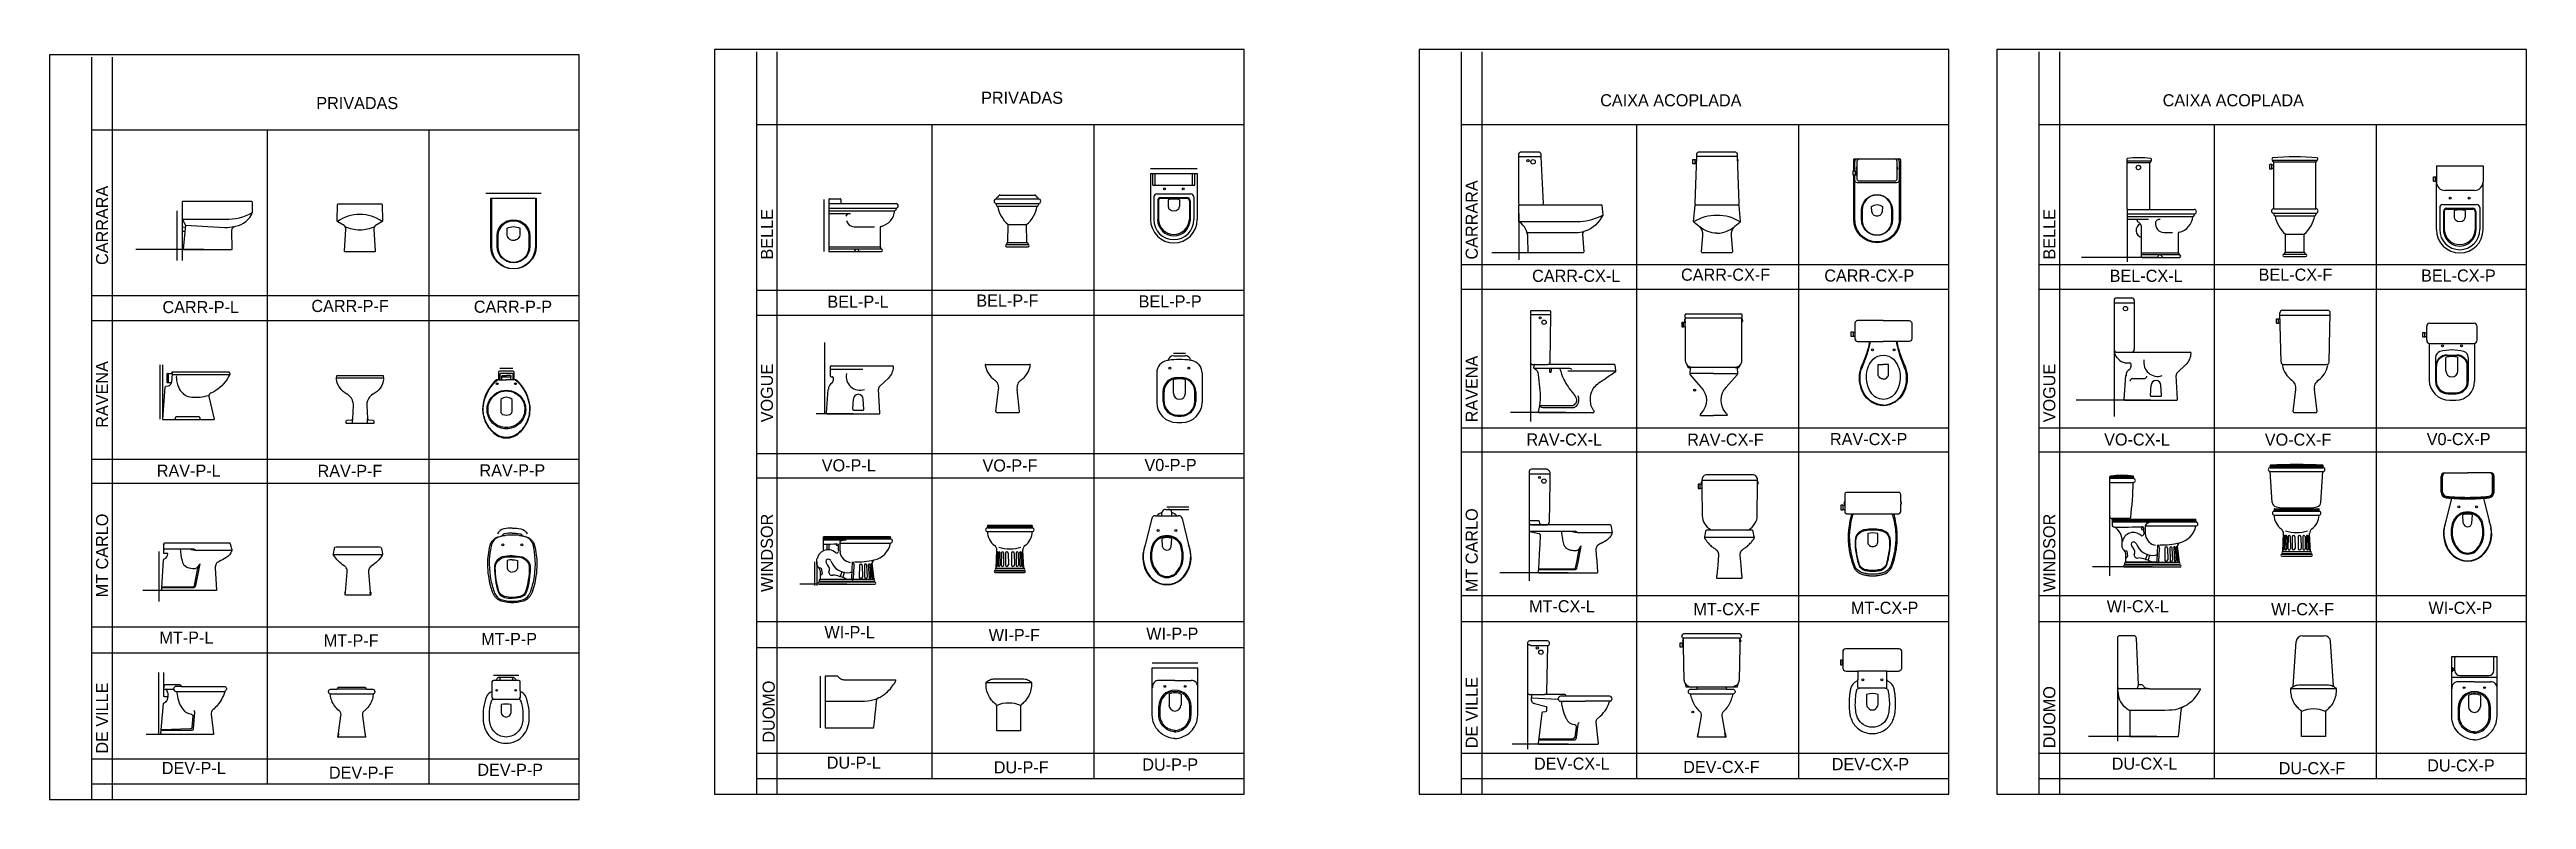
# Model space of a CAD drawing. Extents: x -874 to -854.4, y 505.8 to 511.8.
import ezdxf

# ---------------------------------------------------------------- set-up
doc = ezdxf.new("R2010")
doc.units = 0
doc.header["$LTSCALE"] = 50
doc.header["$MEASUREMENT"] = 0
doc.linetypes.add('HIDDEN', pattern=[0.375, 0.25, -0.125])
doc.layers.get('0').update_dxf_attribs({"linetype": 'CONTINUOUS'})
for name, color, linetype in [('A-PECAS', 2, 'CONTINUOUS'), ('ESC1-50', 1, 'CONTINUOUS'), ('FOLHA', 3, 'CONTINUOUS')]:
    doc.layers.add(name, color=color, linetype=linetype)

msp = doc.modelspace()

# ---------------------------------------------------------------- texts
at = {"layer": 'A-PECAS', "linetype": 'CONTINUOUS'}
for s, p in [('BELLE', (-868.256, 510.121)), ('VOGUE', (-868.256, 508.831)), ('WINDSOR', (-868.256, 507.486)), ('DUOMO', (-868.242, 506.292))]:
    msp.add_text(s, height=0.096, rotation=90, dxfattribs=at).set_placement(p)
at = {"layer": 'A-PECAS', "color": 3, "linetype": 'CONTINUOUS'}
for s, p in [('BELLE', (-858.087, 510.121)), ('VOGUE', (-858.087, 508.831))]:
    msp.add_text(s, height=0.096, rotation=90, dxfattribs=at).set_placement(p)
at = {"layer": 'FOLHA', "linetype": 'CONTINUOUS'}
for s, p in [('PRIVADAS', (-871.877, 511.313)), ('PRIVADAS', (-866.605, 511.355)), ('CAIXA ACOPLADA', (-861.696, 511.335)), ('CAIXA ACOPLADA', (-857.236, 511.335)), ('CARR-CX-L', (-862.236, 509.944)), ('CARR-CX-F', (-861.055, 509.953)), ('CARR-CX-P', (-859.919, 509.946)), ('BEL-CX-L', (-857.656, 509.944)), ('BEL-CX-F', (-856.475, 509.953)), ('BEL-CX-P', (-855.187, 509.946)), ('CARR-P-L', (-873.097, 509.696)), ('CARR-P-F', (-871.916, 509.705)), ('CARR-P-P', (-870.628, 509.699)), ('BEL-P-L', (-867.824, 509.739)), ('BEL-P-F', (-866.643, 509.748)), ('BEL-P-P', (-865.356, 509.741)), ('RAV-CX-L', (-862.281, 508.647)), ('RAV-CX-F', (-861.006, 508.646)), ('RAV-CX-P', (-859.874, 508.65)), ('VO-CX-L', (-857.7, 508.647)), ('VO-CX-F', (-856.426, 508.646)), ('V0-CX-P', (-855.142, 508.65)), ('VO-P-L', (-867.869, 508.442)), ('VO-P-F', (-866.594, 508.441)), ('V0-P-P', (-865.31, 508.445)), ('RAV-P-L', (-873.142, 508.4)), ('RAV-P-F', (-871.867, 508.398)), ('RAV-P-P', (-870.583, 508.402)), ('MT-CX-L', (-862.26, 507.325)), ('MT-CX-F', (-860.957, 507.302)), ('MT-CX-P', (-859.708, 507.313)), ('WI-CX-L', (-857.679, 507.325)), ('WI-CX-F', (-856.376, 507.302)), ('WI-CX-P', (-855.128, 507.313)), ('MT-P-L', (-873.121, 507.077)), ('MT-P-F', (-871.818, 507.054)), ('MT-P-P', (-870.569, 507.066)), ('WI-P-L', (-867.848, 507.12)), ('WI-P-F', (-866.545, 507.097)), ('WI-P-P', (-865.296, 507.108)), ('DU-P-L', (-867.829, 506.086)), ('DU-P-P', (-865.327, 506.071)), ('DEV-CX-L', (-862.221, 506.078)), ('DEV-CX-P', (-859.86, 506.074)), ('DU-CX-L', (-857.64, 506.078)), ('DU-CX-P', (-855.138, 506.064)), ('DEV-P-L', (-873.102, 506.043)), ('DEV-P-F', (-871.777, 506.007)), ('DEV-P-P', (-870.6, 506.029)), ('DU-P-F', (-866.505, 506.049)), ('DEV-CX-F', (-861.038, 506.052)), ('DU-CX-F', (-856.316, 506.042))]:
    msp.add_text(s, height=0.096, dxfattribs=at).set_placement(p)
for s, p in [('CARRARA', (-873.528, 510.078)), ('CARRARA', (-862.667, 510.121)), ('RAVENA', (-873.528, 508.788)), ('RAVENA', (-862.667, 508.831)), ('MT CARLO', (-862.667, 507.486)), ('MT CARLO', (-873.528, 507.444)), ('WINDSOR', (-858.087, 507.486)), ('DE VILLE', (-873.528, 506.205)), ('DE VILLE', (-862.667, 506.248)), ('DUOMO', (-858.087, 506.248))]:
    msp.add_text(s, height=0.096, rotation=90, dxfattribs=at).set_placement(p)

# ---------------------------------------------------------------- blocks, each defined once
blk = doc.blocks.new('P-31-F')
at = {"layer": 'A-PECAS'}
blk.add_lwpolyline([(0, 0.396), (0.105, 0.396, -0.423767), (0.111, 0.39), (0.111, 0.387, 0.386933), (0.117, 0.382), (0.164, 0.382, -0.053169), (0.168, 0.381, -0.678294), (0.173, 0.343, 0.259163), (0.169, 0.337, -0.101094), (0.159, 0.29, -0.130643), (0.1, 0.21, 0.170066), (0.086, 0.19, 0.1), (0.086, 0.17), (0.104, 0.032, -0.128879), (0.105, 0.03), (0.11, 0.004, -0.442503), (0.108, 0), (0.105, 0), (0, 0), (-0.105, 0), (-0.108, 0, -0.442503), (-0.11, 0.004), (-0.105, 0.03, -0.128879), (-0.104, 0.032), (-0.086, 0.17, 0.1), (-0.086, 0.19, 0.170066), (-0.1, 0.21, -0.130643), (-0.159, 0.29, -0.101094), (-0.169, 0.337, 0.259163), (-0.173, 0.343, -0.678294), (-0.168, 0.381, -0.053169), (-0.164, 0.382), (-0.117, 0.382, 0.386933), (-0.112, 0.387), (-0.111, 0.39, -0.423767), (-0.105, 0.396)], format="xyb", close=True, dxfattribs=at)
at = {"layer": 'ESC1-50'}
for points in [[(0.173, 0.343, -0.072183), (0.167, 0.341, -0.074671), (0.165, 0.341), (0, 0.341), (-0.165, 0.341, -0.074671), (-0.167, 0.341, -0.072183), (-0.173, 0.343)], [(-0.104, 0.032), (-0.108, 0.004, 0.453301), (-0.105, 0)], [(0.104, 0.032), (0.108, 0.004, -0.453301), (0.105, 0)]]:
    blk.add_lwpolyline(points, format="xyb", dxfattribs=at)
blk.add_lwpolyline([(0.117, 0.382), (0, 0.382), (-0.117, 0.382)], dxfattribs=at)
blk = doc.blocks.new('P-31-D')
at = {"layer": 'A-PECAS'}
blk.add_lwpolyline([(0.079, 0.39, -0.399615), (0.084, 0.396), (0.199, 0.396, -0.370333), (0.213, 0.381), (0.363, 0.381), (0.553, 0.381, -0.758927), (0.562, 0.344, 0.160568), (0.558, 0.337, -0.099959), (0.5, 0.232, -0.041739), (0.463, 0.196, 0.256737), (0.45, 0.16), (0.47, 0.004, -0.452049), (0.467, 0), (0.055, 0, -0.439433), (0.051, 0.004), (0.072, 0.245, -0.274289), (0.077, 0.252, 0.314545), (0.107, 0.29), (0.107, 0.296, 0.377489), (0.104, 0.299), (0.08, 0.299, -0.47417), (0.076, 0.302), (0.076, 0.362)], format="xyb", close=True, dxfattribs=at)
at = {"layer": 'ESC1-50'}
for points in [[(0.171, 0.341, -0.308057), (0.179, 0.332, 0.021203), (0.19, 0.27, 0.097248), (0.225, 0.2, 0.192582), (0.294, 0.162, -0.384177), (0.304, 0.148), (0.297, 0.055, -0.440034), (0.285, 0.045), (0.059, 0.038, 0.572656), (0.057, 0.036, 0.033738), (0.058, 0.035, 0.146145), (0.061, 0.033, 0.072066), (0.066, 0.033), (0.3, 0.035, 0.392649), (0.31, 0.045), (0.32, 0.177, 0.286997), (0.312, 0.19)], [(0.213, 0.381), (0.172, 0.381, 0.97625), (0.172, 0.341), (0.363, 0.341), (0.553, 0.341, 0.124834), (0.562, 0.344, 0.124834)]]:
    blk.add_lwpolyline(points, format="xyb", dxfattribs=at)
for points in [[(0.08, 0.359), (0.145, 0.359)], [(0.104, 0.335), (0.096, 0.359)], [(0.106, 0.329), (0.107, 0.296)]]:
    blk.add_lwpolyline(points, dxfattribs=at)
for centre, radius, start, end in [((0.08, 0.362), 0.0033, 185.0477, 273.7497), ((0.085, 0.324), 0.022, 20.4957, 29.4944), ((0.097, 0.328), 0.00915, 7.6213, 25.579), ((0.146, 0.349), 0.0096, 25.1718, 94.4429)]:
    blk.add_arc(centre, radius, start, end, dxfattribs=at)
blk = doc.blocks.new('P-8-F')
at = {"layer": 'A-PECAS'}
blk.add_lwpolyline([(-0.097, 0, -0.386383), (-0.102, 0.006), (-0.101, 0.02, -0.189432), (-0.098, 0.025), (-0.085, 0.182, 0.109033), (-0.088, 0.21, 0.15962), (-0.11, 0.233, -0.040278), (-0.155, 0.27, -0.044946), (-0.193, 0.317, -0.204808), (-0.195, 0.328), (-0.187, 0.37, -0.359982), (-0.172, 0.383), (0, 0.383), (0.172, 0.383, -0.359982), (0.187, 0.37), (0.195, 0.328, -0.204808), (0.193, 0.317, -0.044946), (0.155, 0.27, -0.040278), (0.11, 0.233, 0.15962), (0.088, 0.21, 0.109033), (0.085, 0.182), (0.098, 0.025, -0.189432), (0.101, 0.02), (0.102, 0.006, -0.386383), (0.097, 0), (0, 0), (-0.097, 0, -0.438509)], format="xyb", dxfattribs=at)
at = {"layer": 'ESC1-50'}
blk.add_lwpolyline([(-0.195, 0.322), (0, 0.322), (0.195, 0.322)], dxfattribs=at)
for points in [[(-0.097, 0, -0.438509), (-0.1, 0.003), (-0.098, 0.025)], [(0.097, 0, 0.438509), (0.1, 0.003), (0.098, 0.025)]]:
    blk.add_lwpolyline(points, format="xyb", dxfattribs=at)
blk = doc.blocks.new('P-7-F')
at = {"layer": 'A-PECAS'}
blk.add_lwpolyline([(0, 0), (-0.056, 0), (-0.107, 0, -0.422371), (-0.11, 0.003), (-0.11, 0.017, -0.344769), (-0.102, 0.025), (-0.066, 0.029, 0.326095), (-0.058, 0.039), (-0.053, 0.145, 0.089443), (-0.059, 0.18, 0.055429), (-0.069, 0.2, 0.112261), (-0.1, 0.231, 0.018259), (-0.104, 0.233, -0.113241), (-0.159, 0.28, -0.140707), (-0.187, 0.351), (-0.187, 0.354, -0.042543), (-0.187, 0.359, -0.066922), (-0.187, 0.362), (-0.183, 0.378, -0.312376), (-0.181, 0.38), (0, 0.38), (0.181, 0.38, -0.312376), (0.183, 0.378), (0.187, 0.362, -0.066922), (0.187, 0.359, -0.042543), (0.187, 0.354), (0.187, 0.351, -0.140707), (0.16, 0.28, -0.113241), (0.104, 0.233, 0.018259), (0.1, 0.231, 0.112261), (0.069, 0.2, 0.055429), (0.059, 0.18, 0.089443), (0.053, 0.145), (0.058, 0.039, 0.326095), (0.067, 0.029), (0.102, 0.025, -0.344769), (0.11, 0.017), (0.11, 0.003, -0.422371), (0.107, 0), (0.056, 0)], format="xyb", close=True, dxfattribs=at)
at = {"layer": 'ESC1-50'}
blk.add_lwpolyline([(0.187, 0.36), (0, 0.36), (-0.187, 0.36)], dxfattribs=at)
for points in [[(-0.056, 0, -0.428414), (-0.06, 0.004), (-0.058, 0.039)], [(0.056, 0, 0.428414), (0.06, 0.004), (0.058, 0.039)]]:
    blk.add_lwpolyline(points, format="xyb", dxfattribs=at)
blk = doc.blocks.new('P-7-D')
at = {"layer": 'A-PECAS'}
blk.add_lwpolyline([(0.429, 0.184), (0.472, 0.006, -0.483964), (0.467, 0), (0.068, 0, -0.434765), (0.064, 0.004), (0.082, 0.258, -0.329288), (0.089, 0.266), (0.108, 0.269, 0.282717), (0.131, 0.29, 0.425868), (0.127, 0.294), (0.114, 0.294, 0.120658), (0.11, 0.293, -0.182519), (0.1, 0.293, -0.358208), (0.097, 0.297), (0.097, 0.364, -0.375875), (0.1, 0.368, -0.143803), (0.11, 0.367, 0.135514), (0.113, 0.367), (0.128, 0.367, 0.345615), (0.138, 0.378, -0.321215), (0.141, 0.38), (0.589, 0.38, -0.398095), (0.591, 0.378), (0.594, 0.363, -0.160099), (0.593, 0.357, -0.047619), (0.558, 0.3, -0.064768), (0.5, 0.243, -0.049062), (0.443, 0.21, 0.326827)], format="xyb", close=True, dxfattribs=at)
at = {"layer": 'ESC1-50'}
for points in [[(0.11, 0.295), (0.11, 0.366)], [(0.137, 0.364), (0.132, 0.296)]]:
    blk.add_lwpolyline(points, dxfattribs=at)
for points in [[(0.138, 0.378), (0.137, 0.364, 0.43409), (0.141, 0.36), (0.594, 0.36)], [(0.171, 0.349, 0.05697), (0.175, 0.3, 0.04588), (0.187, 0.26, 0.104488), (0.222, 0.21, 0.06838), (0.25, 0.19, 0.112798), (0.31, 0.178, 0.029106), (0.36, 0.18, 0.037244), (0.425, 0.193)], [(0.164, 0, -0.488293), (0.161, 0.005), (0.166, 0.021, -0.345097), (0.172, 0.026), (0.26, 0.026), (0.347, 0.026, -0.345097), (0.354, 0.021), (0.359, 0.005, -0.488293), (0.356, 0)]]:
    blk.add_lwpolyline(points, format="xyb", dxfattribs=at)
blk.add_arc((0.103, 0.298), 0.0294, 344.5981, 356.4773, dxfattribs=at)
blk = doc.blocks.new('P-60-F')
at = {"layer": 'A-PECAS'}
blk.add_lwpolyline([(0, 0), (-0.118, 0, -0.414214), (-0.122, 0.005), (-0.111, 0.179, 0.251046), (-0.125, 0.208), (-0.175, 0.239, -0.259125), (-0.18, 0.248), (-0.177, 0.375, -0.339065), (-0.171, 0.38), (0, 0.38), (0.171, 0.38, -0.339065), (0.177, 0.375), (0.18, 0.248, -0.259125), (0.175, 0.239), (0.125, 0.208, 0.251046), (0.111, 0.179), (0.122, 0.005, -0.414214), (0.118, 0)], format="xyb", close=True, dxfattribs=at)
at = {"layer": 'ESC1-50'}
for points in [[(0.177, 0.241, 0.154501), (0, 0.296, 0.154501), (-0.177, 0.241)], [(-0.119, 0.202, 0.116095), (0, 0.175, 0.116095), (0.119, 0.202)]]:
    blk.add_lwpolyline(points, format="xyb", dxfattribs=at)
blk = doc.blocks.new('P-60-E')
at = {"layer": 'A-PECAS'}
blk.add_lwpolyline([(-0.118, 0.193), (-0.1, 0.003, -0.398501), (-0.103, 0), (-0.483, 0, -0.393198), (-0.488, 0.004), (-0.485, 0.152, 0.379916), (-0.515, 0.185, -0.252974), (-0.65, 0.295), (-0.648, 0.375, -0.232511), (-0.643, 0.38), (-0.093, 0.38, -0.318014), (-0.09, 0.375), (-0.09, 0.24)], format="xyb", close=True, dxfattribs=at)
blk.add_lwpolyline([(-0.113, 0.143), (-0.097, 0.144, 0.418904), (-0.094, 0.148), (-0.094, 0.234)], format="xyb", dxfattribs=at)
blk.add_lwpolyline([(-0.103, 0), (-0.263, 0)], dxfattribs=at)
at = {"layer": 'ESC1-50'}
for points in [[(-0.09, 0.24), (-0.433, 0.241, -0.144916), (-0.65, 0.295)], [(-0.118, 0.193), (-0.429, 0.175, -0.055365), (-0.507, 0.183)]]:
    blk.add_lwpolyline(points, format="xyb", dxfattribs=at)
blk.add_lwpolyline([(-0.116, 0.175), (-0.094, 0.177)], dxfattribs=at)
blk = doc.blocks.new('CP-313-S')
at = {"layer": 'A-PECAS'}
for points in [[(-0.235, -0.137), (-0.235, -0.16, 0.415363), (-0.208, -0.19), (-0.115, -0.19), (-0.115, -0.257, -0.230445), (-0.124, -0.27, 0.23338), (-0.173, -0.33, 0.01224), (-0.178, -0.36, 0.012146), (-0.182, -0.39, 0.027041), (-0.184, -0.46, 0.02486), (-0.18, -0.52, 0.024258), (-0.175, -0.55, 0.054364), (-0.159, -0.59, 0.124881), (-0.1, -0.656, 0.148509), (0, -0.686, 0.148509), (0.1, -0.656, 0.124881), (0.159, -0.59, 0.054364), (0.174, -0.55, 0.024258), (0.18, -0.52, 0.02486), (0.184, -0.46, 0.027041), (0.182, -0.39, 0.012146), (0.178, -0.36, 0.01224), (0.172, -0.33, 0.23338), (0.124, -0.27, -0.230445), (0.115, -0.257), (0.115, -0.19), (0.207, -0.19, 0.415363), (0.235, -0.16), (0.235, -0.038, 0.416486), (0.212, -0.015), (0, -0.015), (-0.212, -0.015, 0.416486), (-0.235, -0.038), (-0.235, -0.107), (-0.237, -0.107), (-0.237, -0.105), (-0.253, -0.105), (-0.253, -0.14), (-0.237, -0.14), (-0.237, -0.137)], [(0.026, -0.49, 0.226513), (0.045, -0.455), (0.045, -0.376, 0.186813), (-0.046, -0.376), (-0.046, -0.455, 0.226513), (-0.026, -0.49, 0.326923)]]:
    blk.add_lwpolyline(points, format="xyb", close=True, dxfattribs=at)
blk.add_lwpolyline([(0.103, -0.326, -0.294455), (0.123, -0.34, -0.039934), (0.129, -0.368, -0.011944), (0.132, -0.395, -0.026776), (0.135, -0.459, -0.024689), (0.13, -0.514, -0.023307), (0.126, -0.538, -0.058725), (0.113, -0.57, -0.118027), (0.072, -0.615, -0.148338), (0, -0.636, -0.148338), (-0.072, -0.615, -0.118027), (-0.113, -0.57, -0.058725), (-0.126, -0.538, -0.023307), (-0.13, -0.514, -0.024689), (-0.135, -0.459, -0.026776), (-0.132, -0.395, -0.011944), (-0.129, -0.368, -0.039934), (-0.123, -0.34, -0.294455), (-0.103, -0.326)], format="xyb", dxfattribs=at)
blk.add_lwpolyline([(0.105, -0.325), (0.104, -0.326), (0, -0.326), (-0.104, -0.326), (-0.105, -0.325)], dxfattribs=at)
at = {"layer": 'ESC1-50', "linetype": 'HIDDEN'}
for p, q in [((0, -0.19), (-0.115, -0.19)), ((0.115, -0.19), (0, -0.19))]:
    blk.add_line(p, q, dxfattribs=at)
at = {"layer": 'ESC1-50'}
for points in [[(-0.237, -0.137), (-0.237, -0.107)], [(-0.115, -0.318), (-0.115, -0.257)], [(0.115, -0.318), (0.115, -0.257)]]:
    blk.add_lwpolyline(points, dxfattribs=at)
blk.add_lwpolyline([(-0.235, -0.107), (-0.235, -0.137, 0.415363)], format="xyb", dxfattribs=at)
for centre in [(-0.075, -0.26), (0.075, -0.26)]:
    blk.add_circle(centre, 0.0075, dxfattribs=at)
for centre, start, end in [((-0.107, -0.317), 186.191, 278.2537), ((0.107, -0.317), 261.7463, 353.809)]:
    blk.add_arc(centre, 0.00842, start, end, dxfattribs=at)
blk = doc.blocks.new('CP-313-F')
at = {"layer": 'A-PECAS'}
blk.add_lwpolyline([(0.204, 0.411), (0.203, 0.408, 0.07195), (0.203, 0.402), (0.203, 0.4, -0.060231), (0.203, 0.399, -0.299939), (0.199, 0.398), (0.164, 0.398), (0.109, 0.398, -0.395127), (0.115, 0.392), (0.115, 0.382), (0.168, 0.382, -0.747949), (0.173, 0.343, 0.210124), (0.164, 0.334, -0.044507), (0.152, 0.29, -0.104017), (0.1, 0.21, 0.077767), (0.084, 0.19, 0.164911), (0.081, 0.17), (0.104, 0.034, -0.239414), (0.107, 0.03), (0.112, 0.005, -0.413755), (0.108, 0), (0.104, 0), (0, 0), (-0.104, 0), (-0.108, 0, -0.413755), (-0.112, 0.005), (-0.107, 0.03, -0.239414), (-0.104, 0.034), (-0.081, 0.17, 0.164911), (-0.084, 0.19, 0.077767), (-0.1, 0.21, -0.104017), (-0.152, 0.29, -0.044507), (-0.165, 0.334, 0.210124), (-0.173, 0.343, -0.747949), (-0.168, 0.382), (-0.115, 0.382), (-0.115, 0.392, -0.395127), (-0.11, 0.398), (-0.164, 0.398), (-0.199, 0.398, -0.299939), (-0.203, 0.399, -0.060231), (-0.203, 0.4), (-0.203, 0.402, 0.07195), (-0.203, 0.408), (-0.204, 0.411, 0.048147), (-0.205, 0.415), (-0.206, 0.418, 0.047182), (-0.208, 0.424), (-0.208, 0.424, -0.000107), (-0.208, 0.424, -0.00761), (-0.209, 0.426, -0.134719), (-0.217, 0.455), (-0.223, 0.716), (-0.235, 0.716), (-0.235, 0.714), (-0.251, 0.714), (-0.251, 0.749), (-0.235, 0.749), (-0.235, 0.747), (-0.223, 0.747), (-0.223, 0.756), (-0.227, 0.756, -0.31342), (-0.227, 0.774), (-0.224, 0.774), (-0.224, 0.784), (-0.227, 0.784, -0.194647), (-0.228, 0.785, -0.613323), (-0.22, 0.821, -0.06591), (-0.219, 0.821), (0, 0.821), (0.219, 0.821, -0.06591), (0.22, 0.821, -0.613323), (0.228, 0.785, -0.194647), (0.227, 0.784), (0.224, 0.784), (0.224, 0.774), (0.227, 0.774, -0.31342), (0.227, 0.756), (0.223, 0.756), (0.223, 0.747), (0.223, 0.716), (0.217, 0.455, -0.134719), (0.209, 0.426, -0.00761), (0.208, 0.424, -0.000107), (0.208, 0.424), (0.208, 0.424, 0.047182), (0.206, 0.418), (0.205, 0.415, 0.048147)], format="xyb", close=True, dxfattribs=at)
at = {"layer": 'ESC1-50'}
for points in [[(-0.235, 0.747), (-0.235, 0.716)], [(-0.227, 0.774), (-0.227, 0.756)], [(0.224, 0.784), (0, 0.784), (-0.224, 0.784)], [(-0.223, 0.756), (-0.224, 0.774)], [(-0.223, 0.716), (-0.223, 0.747)], [(0.223, 0.756), (0.224, 0.774)], [(0.227, 0.774), (0.227, 0.756)], [(0.109, 0.398), (0, 0.398), (-0.11, 0.398)], [(0.115, 0.382), (0, 0.382), (-0.115, 0.382)]]:
    blk.add_lwpolyline(points, dxfattribs=at)
for points in [[(-0.208, 0.424, 0.215096), (-0.164, 0.398, 0.215209)], [(0.208, 0.424, -0.215096), (0.164, 0.398, -0.215209)], [(0.173, 0.343, -0.046184), (0.17, 0.342, -0.036402), (0.166, 0.342), (0, 0.342), (-0.166, 0.342, -0.036402), (-0.17, 0.342, -0.046184), (-0.173, 0.343)], [(-0.104, 0, -0.464613), (-0.109, 0.006), (-0.104, 0.034, 0.164911)], [(0.104, 0, 0.464613), (0.109, 0.006), (0.104, 0.034, -0.164911)]]:
    blk.add_lwpolyline(points, format="xyb", dxfattribs=at)
blk.add_circle((-0.15, 0.2), 0.007, dxfattribs=at)
blk = doc.blocks.new('CP-818-S')
at = {"layer": 'A-PECAS'}
for points in [[(0, -0.185), (0.205, -0.185, 0.059373), (0.21, -0.184, 0.333509), (0.222, -0.169), (0.222, -0.15), (0.222, -0.119), (0.222, -0.109), (0.225, -0.109, 0.252251), (0.225, -0.109, 0.160103), (0.228, -0.1, 0.160103), (0.225, -0.091, 0.252251), (0.225, -0.091), (0.222, -0.091), (0.222, -0.032, 0.327853), (0.207, -0.015, 0.087637), (0.204, -0.015), (0, -0.015), (-0.204, -0.015, 0.087637), (-0.207, -0.015, 0.327853), (-0.222, -0.032), (-0.222, -0.091), (-0.225, -0.091, 0.252251), (-0.225, -0.091, 0.160103), (-0.228, -0.1, 0.160103), (-0.225, -0.109, 0.252251), (-0.225, -0.109), (-0.222, -0.109), (-0.222, -0.119), (-0.236, -0.119), (-0.236, -0.117), (-0.252, -0.117), (-0.252, -0.135), (-0.252, -0.153), (-0.236, -0.153), (-0.236, -0.15), (-0.222, -0.15), (-0.222, -0.169, 0.333509), (-0.21, -0.184, 0.059373), (-0.205, -0.185)], [(0, -0.312, -0.041434), (0.06, -0.317, -0.129651), (0.1, -0.333, -0.234583), (0.134, -0.4, -0.044678), (0.126, -0.5, -0.031614), (0.108, -0.58, -0.152477), (0.091, -0.61, -0.148725), (0.057, -0.628, -0.031624), (0.044, -0.63, -0.035113), (0, -0.635, -0.035113), (-0.044, -0.63, -0.031624), (-0.057, -0.628, -0.148725), (-0.091, -0.61, -0.152477), (-0.108, -0.58, -0.031614), (-0.126, -0.5, -0.044678), (-0.135, -0.4, -0.234583), (-0.1, -0.333, -0.129651), (-0.06, -0.317, -0.041434)], [(-0.04, -0.406, 0.164444), (-0.032, -0.43, 0.245936), (0, -0.445, 0.245936), (0.032, -0.43, 0.164444), (0.04, -0.406), (0.04, -0.341, 0.108885), (-0.04, -0.341)]]:
    blk.add_lwpolyline(points, format="xyb", close=True, dxfattribs=at)
blk.add_lwpolyline([(-0.167, -0.185, -0.003882), (-0.177, -0.22, 0.024258), (-0.19, -0.3, 0.02486), (-0.195, -0.35, 0.033324), (-0.194, -0.4, 0.02486), (-0.191, -0.44, 0.012268), (-0.184, -0.49, 0.015806), (-0.172, -0.54, 0.026699), (-0.157, -0.59, 0.021919), (-0.15, -0.61, 0.174675), (-0.1, -0.658, 0.045452), (-0.07, -0.668, 0.022856), (-0.057, -0.671, 0.041289), (-0.03, -0.675, 0.052091), (-0.023, -0.676, 0.04333), (0, -0.676, 0.04333), (0.023, -0.676, 0.052091), (0.03, -0.675, 0.041289), (0.057, -0.671, 0.022856), (0.07, -0.668, 0.045452), (0.1, -0.658, 0.174675), (0.149, -0.61, 0.021919), (0.157, -0.59, 0.026699), (0.172, -0.54, 0.015806), (0.184, -0.49, 0.012268), (0.191, -0.44, 0.02486), (0.194, -0.4, 0.033324), (0.194, -0.35, 0.02486), (0.19, -0.3, 0.024258), (0.177, -0.22, -0.003882), (0.167, -0.185)], format="xyb", dxfattribs=at)
at = {"layer": 'ESC1-50'}
for points in [[(-0.236, -0.119), (-0.236, -0.135), (-0.236, -0.15)], [(-0.225, -0.108), (-0.225, -0.1), (-0.225, -0.092)], [(-0.222, -0.091), (-0.222, -0.109)], [(-0.222, -0.119), (-0.222, -0.15)], [(0.222, -0.091), (0.222, -0.109)], [(0.225, -0.108), (0.225, -0.1), (0.225, -0.092)]]:
    blk.add_lwpolyline(points, dxfattribs=at)
blk.add_lwpolyline([(0.155, -0.188, 0.003849), (0.165, -0.223, -0.027799), (0.18, -0.313, -0.018883), (0.183, -0.351, -0.033646), (0.182, -0.399, -0.016781), (0.18, -0.426, -0.015438), (0.172, -0.488, -0.023716), (0.154, -0.561, -0.013571), (0.146, -0.586, -0.02186), (0.139, -0.605, -0.173345), (0.095, -0.648, -0.045814), (0.067, -0.656, -0.024058), (0.055, -0.659, -0.042614), (0.029, -0.663, -0.066108), (0.023, -0.664, -0.047154), (0, -0.664, -0.047154), (-0.023, -0.664, -0.066108), (-0.029, -0.663, -0.042614), (-0.055, -0.659, -0.024058), (-0.067, -0.656, -0.045814), (-0.095, -0.648, -0.173345), (-0.139, -0.605, -0.02186), (-0.146, -0.586, -0.013571), (-0.154, -0.561, -0.023716), (-0.172, -0.488, -0.015438), (-0.18, -0.426, -0.016781), (-0.182, -0.399, -0.033646), (-0.183, -0.351, -0.018883), (-0.18, -0.313, -0.027799), (-0.165, -0.223, 0.003849), (-0.155, -0.188)], format="xyb", dxfattribs=at)
blk.add_lwpolyline([(0, -0.306, 0.041331), (-0.061, -0.311, 0.129345), (-0.104, -0.328, 0.234638), (-0.14, -0.4, 0.044666), (-0.132, -0.501, 0.031515), (-0.114, -0.581, 0.151063), (-0.095, -0.614, 0.148094), (-0.059, -0.634, 0.031073), (-0.045, -0.636, 0.035055), (0, -0.641, 0.035055), (0.045, -0.636, 0.031073), (0.059, -0.634, 0.148094), (0.095, -0.614, 0.151063), (0.114, -0.581, 0.031515), (0.132, -0.501, 0.044666), (0.14, -0.4, 0.234638), (0.104, -0.328, 0.129345), (0.061, -0.311, 0.041331)], format="xyb", close=True, dxfattribs=at)
blk = doc.blocks.new('CP-818-F')
at = {"layer": 'A-PECAS'}
blk.add_lwpolyline([(0.137, 0.38, 0.065714), (0.148, 0.384, 0.149646), (0.2, 0.432, 0.146949), (0.218, 0.496), (0.221, 0.747), (0.224, 0.747, 0.12274), (0.224, 0.748, 0.126576), (0.226, 0.749, 0.09902), (0.227, 0.756, 0.09902), (0.226, 0.763, 0.126576), (0.224, 0.764, 0.12274), (0.224, 0.765), (0.221, 0.765), (0.221, 0.775, 0.354767), (0.19, 0.819, 0.024593), (0.189, 0.82, 0.05216), (0.184, 0.82), (0, 0.82), (-0.184, 0.82, 0.05216), (-0.189, 0.82, 0.024593), (-0.19, 0.819, 0.354767), (-0.221, 0.775), (-0.221, 0.765), (-0.224, 0.765, 0.12274), (-0.224, 0.764, 0.126576), (-0.225, 0.763, 0.09902), (-0.227, 0.756, 0.09902), (-0.225, 0.749, 0.126576), (-0.224, 0.748, 0.12274), (-0.224, 0.747), (-0.221, 0.747), (-0.221, 0.743), (-0.235, 0.743), (-0.235, 0.746), (-0.25, 0.746), (-0.25, 0.728), (-0.25, 0.71), (-0.235, 0.71), (-0.235, 0.713), (-0.22, 0.713), (-0.218, 0.496, 0.146949), (-0.2, 0.432, 0.149646), (-0.148, 0.384, 0.065714), (-0.137, 0.38)], format="xyb", dxfattribs=at)
blk.add_lwpolyline([(-0.006, 0.38), (-0.093, 0.38), (-0.181, 0.38, 0.171373), (-0.187, 0.378, 0.171373), (-0.191, 0.372), (-0.191, 0.37), (-0.2, 0.327, 0.02834), (-0.201, 0.321, 0.115364), (-0.201, 0.32, 0.025978), (-0.201, 0.319, 0.008904), (-0.2, 0.317, 0.004971), (-0.196, 0.311, 0.031099), (-0.196, 0.31), (-0.188, 0.3), (-0.181, 0.29, 0.022332), (-0.174, 0.282, 0.013172), (-0.163, 0.27, 0.006071), (-0.158, 0.265, 0.00511), (-0.152, 0.26, 0.01399), (-0.14, 0.249, 0.014668), (-0.128, 0.24, 0.021156), (-0.119, 0.235, -0.026019), (-0.113, 0.23, -0.007338), (-0.109, 0.227, -0.008969), (-0.106, 0.224, -0.015888), (-0.104, 0.223, -0.011634), (-0.101, 0.22, -0.043458), (-0.099, 0.217, -0.023249), (-0.095, 0.21, -0.025728), (-0.092, 0.204, -0.046332), (-0.091, 0.2, -0.021441), (-0.09, 0.195, -0.019336), (-0.09, 0.19, -0.004932), (-0.089, 0.183, -0.021512), (-0.089, 0.182), (-0.095, 0.103), (-0.101, 0.024, -0.088821), (-0.101, 0.024, -0.017063), (-0.101, 0.023, -0.147973), (-0.102, 0.022, 0.152698), (-0.103, 0.021, 0.018265), (-0.104, 0.021, 0.078972), (-0.104, 0.021), (-0.104, 0.013), (-0.105, 0.006, 0.206237), (-0.104, 0.002, 0.214874), (-0.1, 0), (-0.051, 0), (-0.003, 0), (0.046, 0), (0.094, 0, 0.214874), (0.098, 0.002, 0.206237), (0.099, 0.006), (0.099, 0.013), (0.098, 0.021, 0.078972), (0.098, 0.021, 0.018265), (0.098, 0.021, 0.152698), (0.097, 0.022, -0.147973), (0.096, 0.023, -0.017063), (0.095, 0.024, -0.088821), (0.095, 0.024), (0.09, 0.103), (0.084, 0.182, -0.021512), (0.084, 0.183, -0.004932), (0.084, 0.19, -0.019336), (0.084, 0.195, -0.021441), (0.085, 0.2, -0.046332), (0.086, 0.204, -0.025728), (0.089, 0.21, -0.023249), (0.093, 0.217, -0.043458), (0.096, 0.22, -0.011634), (0.098, 0.223, -0.015888), (0.1, 0.224, -0.008969), (0.103, 0.227, -0.007338), (0.107, 0.23, -0.026019), (0.114, 0.235, 0.021156), (0.122, 0.24, 0.014668), (0.134, 0.249, 0.01399), (0.146, 0.26, 0.00511), (0.152, 0.265, 0.006071), (0.157, 0.27, 0.013172), (0.169, 0.282, 0.022332), (0.175, 0.29), (0.182, 0.3), (0.19, 0.31, 0.031099), (0.191, 0.311, 0.004971), (0.194, 0.317, 0.008904), (0.195, 0.319, 0.025978), (0.196, 0.32, 0.115364), (0.196, 0.321, 0.02834), (0.195, 0.327), (0.185, 0.37), (0.185, 0.372, 0.171373), (0.182, 0.378, 0.171373), (0.175, 0.38), (0.088, 0.38), (0, 0.38)], format="xyb", close=True, dxfattribs=at)
at = {"layer": 'ESC1-50'}
for points in [[(-0.235, 0.713), (-0.235, 0.728), (-0.235, 0.743)], [(-0.223, 0.748), (-0.223, 0.763)], [(0.221, 0.775), (0, 0.775), (-0.221, 0.775)], [(0.221, 0.747), (0.221, 0.765)], [(0.223, 0.748), (0.223, 0.763)], [(0.195, 0.321), (-0.2, 0.321)]]:
    blk.add_lwpolyline(points, dxfattribs=at)
for points in [[(-0.221, 0.765), (-0.221, 0.747, 0.146949)], [(-0.221, 0.743), (-0.22, 0.713, 0.146949)]]:
    blk.add_lwpolyline(points, format="xyb", dxfattribs=at)
blk = doc.blocks.new('CP-818-D')
blk.add_arc((0.144, 0.406), 0.031, 301.8086, 357.5361)
at = {"layer": 'A-PECAS'}
for points in [[(0.175, 0.405, 0.01696), (0.177, 0.455, 0.002618), (0.181, 0.781, 0.000001), (0.181, 0.782, 0.01126), (0.181, 0.782, 0.00842), (0.181, 0.782, 0.000045), (0.181, 0.784, 0.002023), (0.18, 0.79, 0.002456), (0.18, 0.795, 0.093603), (0.179, 0.798, 0.044244), (0.175, 0.805, 0.036238), (0.17, 0.811, 0.042651), (0.165, 0.815, 0.018621), (0.162, 0.817, 0.035465), (0.16, 0.818, 0.050348), (0.155, 0.819, 0.049389), (0.15, 0.82), (0.118, 0.82), (0.092, 0.82), (0.058, 0.82), (0.033, 0.82, 0.198912), (0.02, 0.815, 0.198912), (0.015, 0.802), (0.015, 0.744), (0.015, 0.398, 0.198912), (0.02, 0.385, 0.198912), (0.033, 0.38), (0.102, 0.38), (0.16, 0.38, 0.266418), (0.168, 0.385, 0.111589)], [(0.019, 0.327), (0.054, 0.319), (0.09, 0.311, -0.027899), (0.092, 0.311, -0.018264), (0.095, 0.31, -0.10894), (0.097, 0.308, -0.082013), (0.1, 0.304, -0.013965), (0.101, 0.301, -0.028909), (0.102, 0.3, -0.011443), (0.102, 0.298, -0.062864), (0.102, 0.297), (0.098, 0.224), (0.094, 0.151), (0.09, 0.078), (0.086, 0.005, 0.205904), (0.088, 0.002, 0.205904), (0.091, 0), (0.207, 0), (0.323, 0), (0.439, 0), (0.555, 0, 0.208853), (0.558, 0.002, 0.208853), (0.56, 0.005), (0.556, 0.05), (0.553, 0.094), (0.549, 0.139), (0.546, 0.183, -0.036932), (0.546, 0.185, -0.018479), (0.546, 0.19, -0.024946), (0.547, 0.193, -0.012299), (0.549, 0.2, -0.021587), (0.551, 0.205, -0.024048), (0.553, 0.21, -0.049556), (0.556, 0.215, -0.042979), (0.561, 0.22, -0.015801), (0.566, 0.224, -0.022353), (0.57, 0.227, -0.007807), (0.574, 0.229, -0.02443), (0.575, 0.23, -0.030091), (0.577, 0.231, 0.028107), (0.58, 0.232, 0.013367), (0.585, 0.234, -0.0114), (0.59, 0.237, -0.012062), (0.596, 0.24, 0.017321), (0.6, 0.241, 0.009788), (0.603, 0.243, 0.004949), (0.61, 0.247, 0.004446), (0.618, 0.252, 0.017578), (0.62, 0.253), (0.63, 0.26), (0.64, 0.267, 0.023446), (0.644, 0.27, 0.013276), (0.65, 0.276, 0.018849), (0.656, 0.282, 0.024918), (0.66, 0.286, 0.004479), (0.661, 0.288, 0.005376), (0.662, 0.29, 0.014583), (0.665, 0.293, 0.007746), (0.668, 0.3, 0.021648), (0.671, 0.305, 0.023308), (0.673, 0.31, 0.077991), (0.674, 0.315, -0.088628), (0.675, 0.319, -0.022265), (0.675, 0.32, 0.061634), (0.675, 0.32, 0.067517), (0.675, 0.32, 0.027266), (0.675, 0.321, 0.010095), (0.674, 0.325, -0.002071), (0.67, 0.345, -0.003933), (0.668, 0.359, 0.005295), (0.666, 0.369, 0.171286), (0.661, 0.377, 0.174415), (0.653, 0.38), (0.497, 0.38), (0.341, 0.38), (0.186, 0.38), (0.03, 0.38, 0.198912), (0.019, 0.376, 0.198912), (0.015, 0.365), (0.015, 0.348), (0.015, 0.332, 0.171736), (0.016, 0.328, 0.171736)]]:
    blk.add_lwpolyline(points, format="xyb", close=True, dxfattribs=at)
for centre, radius in [((0.097, 0.755), 0.0085), ((0.132, 0.726), 0.017)]:
    blk.add_circle(centre, radius, dxfattribs=at)
at = {"layer": 'ESC1-50'}
blk.add_lwpolyline([(0.181, 0.781), (0.015, 0.781)], dxfattribs=at)
for points in [[(0.117, 0.38, -0.302776), (0.1, 0.39), (0.097, 0.405, 0.357511), (0.091, 0.41), (0.033, 0.41, -0.414214), (0.015, 0.428)], [(0.015, 0.333, 0.414214), (0.018, 0.33), (0.193, 0.33), (0.37, 0.33, -0.03724), (0.376, 0.33, -0.04744), (0.38, 0.329, -0.02109), (0.382, 0.328, -0.0067), (0.39, 0.324, -0.039078), (0.396, 0.321, 0.137913), (0.398, 0.32, 0.009581)], [(0.27, 0.33), (0.271, 0.32), (0.272, 0.31), (0.273, 0.3), (0.276, 0.28), (0.278, 0.27), (0.28, 0.26), (0.281, 0.25), (0.284, 0.24), (0.286, 0.23, 0.022928), (0.29, 0.22, 0.025878), (0.295, 0.21, 0.012643), (0.3, 0.204, 0.011611), (0.304, 0.2, 0.018528), (0.316, 0.19, 0.037881), (0.33, 0.183, 0.014486), (0.34, 0.18, 0.023129), (0.37, 0.176, 0.002636), (0.38, 0.176, 0.020252), (0.39, 0.176, 0.057764), (0.4, 0.18, 0.081422), (0.41, 0.189), (0.413, 0.194)], [(0.345, 0.33, -0.006887), (0.35, 0.329, -0.004583), (0.36, 0.326, 0.003714), (0.37, 0.324, 0.008359), (0.38, 0.322, 0.009108), (0.39, 0.321, 0.013927), (0.398, 0.32, 0.009581), (0.398, 0.32, 0.004842), (0.4, 0.32), (0.469, 0.32), (0.537, 0.32), (0.674, 0.32)]]:
    blk.add_lwpolyline(points, format="xyb", dxfattribs=at)
blk.add_lwpolyline([(0.368, 0.027), (0.286, 0.027), (0.231, 0.027), (0.168, 0.027), (0.094, 0.027, 0.414214), (0.093, 0.026, 0.414214), (0.094, 0.025), (0.156, 0.025), (0.251, 0.025), (0.329, 0.025), (0.38, 0.025, 0.106109), (0.386, 0.027, 0.135036), (0.39, 0.03, 0.051584), (0.392, 0.034, 0.054221), (0.393, 0.038), (0.402, 0.081), (0.41, 0.125), (0.418, 0.168), (0.426, 0.212, 0.696599), (0.426, 0.212, 0.024162), (0.424, 0.21, 0.031182), (0.42, 0.205, 0.031414), (0.416, 0.2, 0.021373), (0.413, 0.194, 0.030117), (0.411, 0.19, 0.01294), (0.409, 0.184, 0.024198), (0.408, 0.18), (0.401, 0.144), (0.394, 0.109), (0.387, 0.073), (0.38, 0.038, -0.09123), (0.378, 0.034, -0.080495), (0.375, 0.03, -0.071626), (0.371, 0.028, -0.10157)], format="xyb", close=True, dxfattribs=at)
blk = doc.blocks.new('CP-919-S')
at = {"layer": 'A-PECAS'}
for points in [[(-0.239, -0.148), (-0.254, -0.148), (-0.254, -0.13), (-0.254, -0.112), (-0.239, -0.112), (-0.239, -0.115), (-0.225, -0.115)], [(-0.239, -0.115), (-0.239, -0.145)], [(-0.239, -0.148), (-0.239, -0.145)], [(-0.239, -0.145), (-0.225, -0.145)]]:
    blk.add_lwpolyline(points, dxfattribs=at)
for points in [[(0, -0.022), (-0.205, -0.022, 0.414214), (-0.225, -0.042), (-0.225, -0.167, 0.414214), (-0.205, -0.187), (0, -0.187)], [(0.106, -0.187, 0.023796), (0.12, -0.247, 0.018927), (0.159, -0.357, -0.257438), (0.159, -0.597, -0.262599), (0, -0.697, -0.262599), (-0.159, -0.597, -0.257438), (-0.159, -0.357, 0.018927), (-0.12, -0.247, 0.023796), (-0.106, -0.187)], [(0, -0.022), (0.205, -0.022, -0.414214), (0.225, -0.042), (0.225, -0.167, -0.414214), (0.205, -0.187), (0, -0.187)], [(0, -0.485, -0.416941), (-0.041, -0.447), (-0.041, -0.369), (0, -0.369)], [(0, -0.485, 0.416941), (0.041, -0.447), (0.041, -0.369), (0, -0.369)]]:
    blk.add_lwpolyline(points, format="xyb", dxfattribs=at)
at = {"layer": 'ESC1-50'}
for points in [[(0, -0.692, -0.245706), (-0.149, -0.605, -0.211829), (-0.175, -0.409, 0.019478), (-0.131, -0.297, 0.023819)], [(0, -0.692, 0.245706), (0.149, -0.605, 0.211829), (0.175, -0.409, -0.019478), (0.131, -0.297, -0.023819)], [(-0.044, -0.692, 0.000321), (-0.044, -0.692, 0.211829)]]:
    blk.add_lwpolyline(points, format="xyb", dxfattribs=at)
blk.add_lwpolyline([(0, -0.296, -0.20562), (0.08, -0.327, -0.160662), (0.133, -0.447, -0.164706), (0.1, -0.589, -0.27871), (0, -0.646, -0.27871), (-0.1, -0.589, -0.164706), (-0.133, -0.447, -0.160662), (-0.081, -0.327, -0.20562)], format="xyb", close=True, dxfattribs=at)
for centre in [(-0.085, -0.254), (0.085, -0.254)]:
    blk.add_circle(centre, 0.0075, dxfattribs=at)
for centre, start, end in [((-0.686, -0.096), 340.0944, 351.1451), ((0.686, -0.096), 188.8549, 199.9056)]:
    blk.add_arc(centre, 0.59, start, end, dxfattribs=at)
blk = doc.blocks.new('CP-919-F')
at = {"layer": 'A-PECAS'}
for points in [[(-0.217, 0.805, 0.414214), (-0.227, 0.795), (-0.227, 0.778, 0.317837), (-0.225, 0.775), (-0.225, 0.763), (-0.228, 0.763, 0.333333), (-0.228, 0.745), (-0.225, 0.745), (-0.225, 0.735), (-0.238, 0.735), (-0.238, 0.738), (-0.253, 0.738), (-0.253, 0.703), (-0.238, 0.703), (-0.238, 0.705), (-0.225, 0.705), (-0.225, 0.435, 0.162278), (-0.21, 0.4, -0.109475), (-0.203, 0.383, 0.371384), (-0.2, 0.38), (-0.179, 0.38)], [(0.179, 0.38), (0.2, 0.38, 0.371384), (0.203, 0.383, -0.109475), (0.21, 0.4, 0.162278), (0.225, 0.435), (0.225, 0.705), (0.225, 0.735), (0.225, 0.745), (0.228, 0.745, 0.333333), (0.228, 0.763), (0.225, 0.763), (0.225, 0.775, 0.317837), (0.227, 0.778), (0.227, 0.795, 0.414214), (0.217, 0.805)], [(-0.17, 0.38), (-0.179, 0.38, 0.389559), (-0.186, 0.374), (-0.189, 0.333, 0.153597), (-0.187, 0.323), (-0.1, 0.225, -0.406195), (-0.098, 0.019, 0.035601), (-0.102, 0.015), (-0.106, 0.008, 0.610029), (-0.102, 0), (-0.102, 0), (0, 0)], [(0.17, 0.38), (0.179, 0.38, -0.389559), (0.186, 0.374), (0.189, 0.333, -0.153597), (0.187, 0.323), (0.1, 0.225, 0.406195), (0.098, 0.019, -0.035601), (0.102, 0.015), (0.106, 0.008, -0.610029), (0.102, 0), (0.102, 0), (0, 0)]]:
    blk.add_lwpolyline(points, format="xyb", dxfattribs=at)
blk.add_lwpolyline([(-0.217, 0.805), (0, 0.805), (0.217, 0.805)], dxfattribs=at)
at = {"layer": 'ESC1-50'}
for points in [[(-0.238, 0.705), (-0.238, 0.735)], [(-0.228, 0.745), (-0.228, 0.763)], [(-0.225, 0.745), (-0.225, 0.763)], [(-0.225, 0.705), (-0.225, 0.735)], [(0.225, 0.745), (0.225, 0.763)], [(0.228, 0.745), (0.228, 0.763)], [(0, 0.333), (-0.189, 0.333)], [(0, 0.333), (0.189, 0.333)]]:
    blk.add_lwpolyline(points, dxfattribs=at)
for points in [[(-0.225, 0.775, 0.085165), (-0.224, 0.775), (0, 0.775), (0.224, 0.775, 0.085165), (0.225, 0.775)], [(0.21, 0.4, -0.192582), (0.17, 0.38), (0, 0.38), (-0.17, 0.38, -0.192582), (-0.21, 0.4)]]:
    blk.add_lwpolyline(points, format="xyb", dxfattribs=at)
blk.add_circle((-0.15, 0.2), 0.0075, dxfattribs=at)
blk = doc.blocks.new('CP-919-D')
at = {"layer": 'A-PECAS'}
blk.add_line((0.043, 0.353), (0.048, 0.378), dxfattribs=at)
for points in [[(0.178, 0.776), (0.178, 0.776, 0.414214), (0.178, 0.777), (0.178, 0.796, 0.414214), (0.169, 0.806), (0.021, 0.806, 0.414214), (0.015, 0.799), (0.015, 0.777), (0.015, 0.777, 0.414215), (0.015, 0.776, 0.414215), (0.015, 0.775), (0.015, 0.775), (0.015, 0.398, 0.414214), (0.033, 0.38), (0.05, 0.38)], [(0.044, 0.35, -0.287659), (0.078, 0.3, -0.00992), (0.087, 0.2, -0.09365), (0.078, 0.006, 0.484108), (0.082, 0), (0.515, 0, 0.62621), (0.52, 0.012, -0.18558), (0.493, 0.1, -0.205042), (0.522, 0.2, -0.078752), (0.6, 0.262, -0.029621), (0.686, 0.32, 0.309862), (0.693, 0.334), (0.687, 0.376, 0.37657), (0.683, 0.38), (0.171, 0.38), (0.153, 0.38, 0.409078), (0.171, 0.398), (0.178, 0.775, 0.419368), (0.177, 0.776), (0.178, 0.776)]]:
    blk.add_lwpolyline(points, format="xyb", dxfattribs=at)
for centre, radius in [((0.093, 0.75), 0.009), ((0.124, 0.715), 0.0175)]:
    blk.add_circle(centre, radius, dxfattribs=at)
for centre, start, end in [((0.046, 0.352), 169.5923, 270), ((0.051, 0.377), 90, 169.5923)]:
    blk.add_arc(centre, 0.003, start, end, dxfattribs=at)
at = {"layer": 'ESC1-50'}
blk.add_line((0.051, 0.38), (0.153, 0.38), dxfattribs=at)
for points in [[(0.015, 0.776), (0.177, 0.776, -0.419368)], [(0.345, 0.339, 0.207077), (0.323, 0.349), (0.046, 0.349)], [(0.167, 0.349), (0.167, 0.327, 0.061701), (0.167, 0.325, 0.160876), (0.17, 0.32, 0.214106), (0.173, 0.318, 0.214106), (0.177, 0.32, 0.160876), (0.18, 0.325, 0.061701), (0.18, 0.327, -0.00521), (0.18, 0.327)], [(0.094, 0.047), (0.095, 0.047, 0.086818), (0.115, 0.039, 0.048249), (0.122, 0.038), (0.347, 0.038, 0.229532), (0.388, 0.06, 0.260444), (0.394, 0.131)], [(0.108, 0.054, 0.06804), (0.095, 0.052, 0.074331)]]:
    blk.add_lwpolyline(points, format="xyb", dxfattribs=at)
for points in [[(0.18, 0.349), (0.18, 0.327)], [(0.311, 0.33), (0.692, 0.33)], [(0.108, 0.054), (0.344, 0.054)]]:
    blk.add_lwpolyline(points, dxfattribs=at)
for centre, radius, start, end in [((0.173, 0.326), 0.00656, 232.5418, 234.176), ((0.174, 0.326), 0.00656, 305.824, 307.4582), ((0.555, 0.408), 0.311, 191.3755, 208.2695), ((0.805, 0.531), 0.59, 207.3058, 212.9216), ((0.622, 0.406), 0.368, 212.0961, 219.7881), ((0.096, 0.049), 0.00388, 102.2641, 132.2513), ((0.095, 0.05), 0.00249, 134.8912, 216.4864), ((0.096, 0.049), 0.003, 204.4755, 229.7091), ((0.096, 0.05), 0.00422, 232.5416, 237.7768), ((0.095, 0.049), 0.002, 229.7091, 232.5416), ((0.726, 0.486), 0.5, 219.1816, 223.8519), ((0.34, 0.097), 0.0431, 275.4232, 322.1984), ((0.301, 0.089), 0.0823, 8.1326, 38.4395), ((0.347, 0.094), 0.0364, 319.8154, 10.3217)]:
    blk.add_arc(centre, radius, start, end, dxfattribs=at)
blk = doc.blocks.new('CP-616-S')
at = {"layer": 'A-PECAS'}
for points in [[(0.182, -0.015, -0.329256), (0.185, -0.019), (0.185, -0.496, -0.412623), (0, -0.68, -0.412623), (-0.185, -0.496), (-0.185, -0.145), (-0.189, -0.145), (-0.189, -0.11), (-0.185, -0.11), (-0.185, -0.019, -0.329256), (-0.182, -0.015), (-0.173, -0.015), (0, -0.015), (0.173, -0.015)], [(0, -0.621, -0.418544), (-0.122, -0.5), (-0.122, -0.421, -0.411864), (0, -0.298, -0.411864), (0.122, -0.421), (0.122, -0.5, -0.418544)], [(0, -0.47, -0.428571), (-0.04, -0.433), (-0.043, -0.393, -0.16754), (0, -0.378, -0.16754), (0.043, -0.393), (0.04, -0.433, -0.428571)]]:
    blk.add_lwpolyline(points, format="xyb", close=True, dxfattribs=at)
for points in [[(-0.175, -0.11), (-0.175, -0.035, -0.436499), (-0.155, -0.015)], [(0.155, -0.015, -0.436499), (0.175, -0.035), (0.175, -0.185, -0.438636), (0.155, -0.205), (0, -0.205), (-0.155, -0.205, -0.438636), (-0.175, -0.185), (-0.175, -0.145, -0.462949)]]:
    blk.add_lwpolyline(points, format="xyb", dxfattribs=at)
at = {"layer": 'ESC1-50'}
for points in [[(-0.185, -0.11), (-0.173, -0.11), (-0.173, -0.145), (-0.185, -0.145)], [(-0.173, -0.142), (-0.162, -0.142), (-0.162, -0.112), (-0.173, -0.112)]]:
    blk.add_lwpolyline(points, dxfattribs=at)
for points in [[(-0.175, -0.035), (-0.175, -0.017, -0.407321), (-0.173, -0.015)], [(0.175, -0.187), (0.175, -0.496, -0.416038), (0, -0.674, -0.416038), (-0.175, -0.496), (-0.175, -0.187)], [(-0.16, -0.079), (-0.162, -0.079, 0.374703), (-0.163, -0.079, 0.322191), (-0.163, -0.097, 0.322509), (-0.162, -0.097), (-0.16, -0.097)], [(-0.14, -0.015, 0.324141), (-0.16, -0.035), (-0.16, -0.175, 0.333333), (-0.145, -0.19), (0, -0.19), (0.145, -0.19, 0.333333), (0.16, -0.175), (0.16, -0.035, 0.324141), (0.14, -0.015, 0.324141)], [(0.16, -0.097), (0.162, -0.097, 0.322509), (0.163, -0.097, 0.322191), (0.163, -0.079, 0.374703), (0.162, -0.079), (0.16, -0.079)], [(0.175, -0.034), (0.175, -0.017, 0.407321), (0.173, -0.015, 0.407321)]]:
    blk.add_lwpolyline(points, format="xyb", dxfattribs=at)
blk.add_lwpolyline([(0, -0.617, 0.418677), (0.118, -0.5), (0.118, -0.421, 0.411784), (0, -0.302, 0.411784), (-0.118, -0.421), (-0.118, -0.5, 0.418677)], format="xyb", close=True, dxfattribs=at)
blk = doc.blocks.new('CP-616-F')
at = {"layer": 'A-PECAS'}
for p, q in [((-0.175, 0.737), (-0.161, 0.737)), ((-0.175, 0.707), (-0.162, 0.707))]:
    blk.add_line(p, q, dxfattribs=at)
blk.add_lwpolyline([(0, 0), (-0.118, 0, -0.347123), (-0.122, 0.007), (-0.113, 0.136, 0.27527), (-0.142, 0.209), (-0.182, 0.239, -0.320001), (-0.185, 0.247), (-0.174, 0.374, -0.197812), (-0.169, 0.38, 0.003465), (-0.172, 0.384, -0.145059), (-0.173, 0.389), (-0.16, 0.762, -0.372646), (-0.158, 0.764, -0.308019), (-0.16, 0.767), (-0.159, 0.784, -0.349118), (-0.139, 0.8), (0, 0.8), (0.139, 0.8, -0.349118), (0.159, 0.784), (0.16, 0.767, -0.308019), (0.157, 0.764, -0.372646), (0.16, 0.762), (0.173, 0.389, -0.145059), (0.172, 0.384, 0.003465), (0.169, 0.38, -0.197812), (0.174, 0.374), (0.185, 0.247, -0.320001), (0.181, 0.239), (0.142, 0.209, 0.27527), (0.113, 0.136), (0.122, 0.007, -0.347123), (0.118, 0)], format="xyb", close=True, dxfattribs=at)
blk.add_lwpolyline([(-0.175, 0.707), (-0.175, 0.705), (-0.191, 0.705), (-0.191, 0.74), (-0.175, 0.74), (-0.175, 0.737)], dxfattribs=at)
for points in [[(-0.165, 0.737), (-0.165, 0.74, -0.269794), (-0.164, 0.741), (-0.161, 0.741)], [(0.161, 0.72), (0.163, 0.721, 0.247407), (0.164, 0.721, 0.295756), (0.164, 0.739, 0.209822), (0.163, 0.74), (0.161, 0.74)]]:
    blk.add_lwpolyline(points, format="xyb", dxfattribs=at)
at = {"layer": 'ESC1-50'}
for points in [[(-0.175, 0.737), (-0.175, 0.707)], [(-0.158, 0.764), (0, 0.764), (0.157, 0.764)], [(-0.169, 0.38), (0, 0.38), (0.169, 0.38)]]:
    blk.add_lwpolyline(points, dxfattribs=at)
for points in [[(0.185, 0.244, 0.144254), (0, 0.296, 0.144254), (-0.185, 0.244, 0.143671)], [(0, 0.155, -0.167998), (-0.137, 0.205)], [(0, 0.155, 0.167998), (0.137, 0.205)]]:
    blk.add_lwpolyline(points, format="xyb", dxfattribs=at)
blk.add_arc((-0.158, 0.738), 0.00559, 156.061, 188.1866, dxfattribs=at)
blk = doc.blocks.new('CP-616-D')
at = {"layer": 'A-PECAS'}
blk.add_lwpolyline([(0.539, 0.17, 0.37639), (0.52, 0.147), (0.53, 0.006, -0.373114), (0.525, 0), (0.095, 0, -0.307516), (0.09, 0.004), (0.088, 0.12, 0.240918), (0.021, 0.243, -0.195479), (0.015, 0.248), (0.015, 0.376, -0.333962), (0.021, 0.38, -0.146022), (0.015, 0.389), (0.015, 0.762, -0.292854), (0.018, 0.763, -0.419335), (0.016, 0.765), (0.016, 0.781, -0.400554), (0.035, 0.8), (0.171, 0.8, -0.358706), (0.19, 0.783), (0.19, 0.765, -0.419335), (0.188, 0.763, -0.387411), (0.191, 0.761), (0.208, 0.389, -0.170928), (0.204, 0.38), (0.672, 0.38, -0.282783), (0.675, 0.378), (0.681, 0.298, -0.206829)], format="xyb", close=True, dxfattribs=at)
for centre, radius in [((0.088, 0.73), 0.00875), ((0.129, 0.72), 0.0175)]:
    blk.add_circle(centre, radius, dxfattribs=at)
at = {"layer": 'ESC1-50'}
for points in [[(0.018, 0.763), (0.188, 0.763)], [(0.021, 0.38), (0.204, 0.38)]]:
    blk.add_lwpolyline(points, dxfattribs=at)
for points in [[(0.015, 0.248), (0.503, 0.248, 0.107258), (0.681, 0.298, 0.103849)], [(0.082, 0.16), (0.47, 0.16, 0.045713), (0.534, 0.169, 0.041815)]]:
    blk.add_lwpolyline(points, format="xyb", dxfattribs=at)

# ---------------------------------------------------------------- linework, layer by layer
for points in [[(-873.992, 505.842), (-869.792, 505.842), (-869.792, 511.742), (-873.992, 511.742)], [(-868.72, 505.885), (-864.52, 505.885), (-864.52, 511.785), (-868.72, 511.785)], [(-863.132, 505.885), (-858.932, 505.885), (-858.932, 511.785), (-863.132, 511.785)], [(-858.551, 505.885), (-854.351, 505.885), (-854.351, 511.785), (-858.551, 511.785)]]:
    msp.add_lwpolyline(points, close=True)
at = {"layer": 'A-PECAS'}
for p, q in [((-857.518, 510.523), (-857.518, 510.921)), ((-857.338, 510.523), (-857.338, 510.888)), ((-857.333, 510.892), (-857.328, 510.901)), ((-856.36, 510.898), (-856.365, 510.906)), ((-856.355, 510.524), (-856.355, 510.894)), ((-856.021, 510.524), (-856.021, 510.894)), ((-856.015, 510.898), (-856.01, 510.906)), ((-865.262, 510.843), (-864.892, 510.843)), ((-865.262, 510.803), (-865.262, 510.438)), ((-865.262, 510.803), (-864.892, 510.803)), ((-864.892, 510.803), (-864.892, 510.438)), ((-856.385, 510.838), (-856.385, 510.873)), ((-856.37, 510.873), (-856.385, 510.873)), ((-856.37, 510.838), (-856.385, 510.838)), ((-856.37, 510.838), (-856.37, 510.873)), ((-856.355, 510.868), (-856.37, 510.868)), ((-856.355, 510.843), (-856.37, 510.843)), ((-855.087, 510.777), (-855.072, 510.777)), ((-855.087, 510.742), (-855.087, 510.777)), ((-855.087, 510.742), (-855.072, 510.742)), ((-855.072, 510.742), (-855.072, 510.777)), ((-855.065, 510.774), (-855.072, 510.774)), ((-855.065, 510.746), (-855.072, 510.746)), ((-855.065, 510.863), (-855.065, 510.737)), ((-855.065, 510.863), (-854.695, 510.863)), ((-855.065, 510.358), (-855.065, 510.737)), ((-854.695, 510.863), (-854.695, 510.737)), ((-854.695, 510.358), (-854.695, 510.737)), ((-870.533, 510.646), (-870.093, 510.646)), ((-867.852, 510.598), (-867.852, 510.184)), ((-867.812, 510.598), (-867.812, 510.184)), ((-867.807, 510.603), (-867.724, 510.603)), ((-867.719, 510.598), (-867.719, 510.569)), ((-867.714, 510.564), (-867.28, 510.564)), ((-867.28, 510.528), (-867.28, 510.518)), ((-866.485, 510.565), (-866.485, 510.555)), ((-866.455, 510.631), (-866.181, 510.631)), ((-866.151, 510.565), (-866.151, 510.555)), ((-866.146, 510.601), (-866.146, 510.601)), ((-857.518, 510.513), (-857.518, 510.443)), ((-857.343, 510.518), (-856.986, 510.518)), ((-856.986, 510.482), (-856.986, 510.472)), ((-856.355, 510.488), (-856.355, 510.478)), ((-856.021, 510.488), (-856.021, 510.478)), ((-856.016, 510.524), (-856.016, 510.524)), ((-854.764, 510.668), (-854.996, 510.668)), ((-867.407, 510.373), (-867.407, 510.218)), ((-866.393, 510.255), (-866.391, 510.398)), ((-866.243, 510.255), (-866.245, 510.398)), ((-857.439, 510.438), (-857.513, 510.438)), ((-857.439, 510.432), (-857.439, 510.438)), ((-857.403, 510.143), (-857.403, 510.295)), ((-857.113, 510.327), (-857.113, 510.172)), ((-856.263, 510.178), (-856.261, 510.321)), ((-856.113, 510.178), (-856.115, 510.321)), ((-867.812, 510.184), (-867.397, 510.184)), ((-866.403, 510.221), (-866.233, 510.221)), ((-866.403, 510.221), (-866.233, 510.221)), ((-857.398, 510.138), (-857.103, 510.138)), ((-856.273, 510.144), (-856.103, 510.144)), ((-856.273, 510.144), (-856.103, 510.144)), ((-857.621, 509.797), (-857.621, 509.407)), ((-857.621, 509.777), (-857.461, 509.777)), ((-857.601, 509.817), (-857.481, 509.817)), ((-857.461, 509.797), (-857.461, 509.407)), ((-856.297, 509.309), (-856.306, 509.699)), ((-856.286, 509.719), (-855.927, 509.719)), ((-855.916, 509.309), (-855.907, 509.699)), ((-856.333, 509.617), (-856.333, 509.652)), ((-856.333, 509.652), (-856.318, 509.652)), ((-856.333, 509.617), (-856.318, 509.617)), ((-856.318, 509.617), (-856.318, 509.652)), ((-856.318, 509.65), (-856.303, 509.65)), ((-856.318, 509.62), (-856.303, 509.62)), ((-855.172, 509.509), (-855.172, 509.544)), ((-855.172, 509.544), (-855.157, 509.544)), ((-855.172, 509.509), (-855.157, 509.509)), ((-855.157, 509.509), (-855.157, 509.544)), ((-855.157, 509.541), (-855.142, 509.541)), ((-855.157, 509.511), (-855.142, 509.511)), ((-855.142, 509.481), (-855.142, 509.591)), ((-855.117, 509.616), (-854.767, 509.616)), ((-854.742, 509.481), (-854.742, 509.591)), ((-865.081, 509.379), (-864.985, 509.379)), ((-865.081, 509.359), (-864.985, 509.359)), ((-857.607, 509.387), (-857.018, 509.387)), ((-857.601, 509.387), (-857.481, 509.387)), ((-855.122, 509.457), (-855.122, 509.166)), ((-855.117, 509.456), (-854.767, 509.456)), ((-854.762, 509.457), (-854.762, 509.156)), ((-870.318, 509.257), (-870.422, 509.257)), ((-867.801, 509.272), (-867.801, 509.198)), ((-867.795, 509.278), (-867.308, 509.278)), ((-867.795, 509.192), (-867.785, 509.192)), ((-867.779, 509.186), (-867.779, 509.162)), ((-867.341, 509.18), (-867.409, 509.118)), ((-866.567, 509.29), (-866.221, 509.29)), ((-865.213, 509.222), (-865.213, 508.989)), ((-864.853, 509.222), (-864.853, 508.989)), ((-857.541, 509.013), (-857.527, 509.201)), ((-857.518, 509.301), (-857.495, 509.301)), ((-857.489, 509.295), (-857.489, 509.271)), ((-857.118, 509.013), (-857.13, 509.201)), ((-857.051, 509.289), (-857.119, 509.226)), ((-856.277, 509.289), (-855.936, 509.289)), ((-867.831, 508.905), (-867.817, 509.092)), ((-867.408, 508.905), (-867.42, 509.092)), ((-866.488, 508.917), (-866.467, 509.09)), ((-866.481, 508.91), (-866.307, 508.91)), ((-866.3, 508.917), (-866.32, 509.09)), ((-857.535, 509.007), (-857.124, 509.007)), ((-856.201, 508.917), (-856.18, 509.09)), ((-856.012, 508.917), (-856.033, 509.09)), ((-854.962, 509.006), (-854.912, 509.006)), ((-867.825, 508.898), (-867.414, 508.898)), ((-865.053, 508.829), (-865.013, 508.829)), ((-856.194, 508.909), (-856.019, 508.909)), ((-857.657, 508.397), (-857.657, 508.088)), ((-856.367, 508.196), (-856.383, 508.441)), ((-855.981, 508.196), (-855.965, 508.441)), ((-855.028, 508.278), (-855.028, 508.405)), ((-855.003, 508.43), (-854.818, 508.43)), ((-854.633, 508.43), (-854.818, 508.43)), ((-854.608, 508.278), (-854.608, 508.405)), ((-865.142, 508.141), (-865.122, 508.141)), ((-856.349, 508.146), (-856.289, 508.146)), ((-856.289, 508.146), (-856.283, 508.154)), ((-856.059, 508.146), (-856.065, 508.154)), ((-856.059, 508.146), (-855.999, 508.146)), ((-854.945, 508.23), (-854.99, 508.047)), ((-854.691, 508.23), (-854.646, 508.047)), ((-866.553, 508.015), (-866.202, 508.015)), ((-865.252, 508.068), (-865.304, 507.861)), ((-865.223, 508.091), (-865.04, 508.091)), ((-865.011, 508.068), (-864.96, 507.861)), ((-857.637, 508.066), (-857.637, 508.02)), ((-856.974, 508.06), (-857.637, 508.06)), ((-857.629, 508.068), (-857.635, 508.068)), ((-857.496, 508.068), (-857.629, 508.068)), ((-857.628, 508.066), (-857.628, 508.06)), ((-857.501, 508.068), (-857.502, 508.06)), ((-857.494, 508.066), (-857.494, 508.06)), ((-856.284, 507.806), (-856.277, 507.949)), ((-856.064, 507.806), (-856.071, 507.949)), ((-867.907, 507.703), (-867.907, 507.749)), ((-867.856, 507.813), (-867.856, 507.924)), ((-867.325, 507.924), (-867.856, 507.924)), ((-866.487, 507.675), (-866.48, 507.818)), ((-866.267, 507.675), (-866.275, 507.818)), ((-857.556, 507.839), (-857.556, 507.896)), ((-857.528, 507.725), (-857.528, 507.775)), ((-857.12, 507.851), (-857.104, 507.72)), ((-856.291, 507.771), (-856.056, 507.771)), ((-856.284, 507.791), (-856.284, 507.786)), ((-856.284, 507.791), (-856.284, 507.786)), ((-856.064, 507.791), (-856.064, 507.786)), ((-856.064, 507.791), (-856.064, 507.786)), ((-867.448, 507.564), (-867.89, 507.564)), ((-867.89, 507.549), (-867.448, 507.549)), ((-867.456, 507.569), (-867.883, 507.569)), ((-867.879, 507.589), (-867.879, 507.639)), ((-867.471, 507.715), (-867.456, 507.584)), ((-867.456, 507.569), (-867.456, 507.564)), ((-867.456, 507.569), (-867.456, 507.564)), ((-866.495, 507.64), (-866.26, 507.64)), ((-866.487, 507.66), (-866.487, 507.655)), ((-866.487, 507.66), (-866.487, 507.655)), ((-866.267, 507.66), (-866.267, 507.655)), ((-866.267, 507.66), (-866.267, 507.655)), ((-857.539, 507.685), (-857.097, 507.685)), ((-857.104, 507.705), (-857.104, 507.7)), ((-857.104, 507.705), (-857.104, 507.7)), ((-857.097, 507.7), (-857.104, 507.7)), ((-857.595, 507.12), (-857.595, 506.74)), ((-857.465, 507.14), (-857.575, 507.14)), ((-857.445, 507.121), (-857.43, 506.75)), ((-856.201, 506.737), (-856.178, 507.093)), ((-856.128, 507.14), (-855.954, 507.14)), ((-855.882, 506.739), (-855.905, 507.093)), ((-854.944, 506.885), (-854.944, 506.975)), ((-854.944, 506.975), (-854.584, 506.975)), ((-854.919, 506.865), (-854.919, 506.965)), ((-854.609, 506.865), (-854.609, 506.965)), ((-870.372, 506.824), (-870.471, 506.824)), ((-870.272, 506.824), (-870.372, 506.824)), ((-867.881, 506.82), (-867.881, 506.41)), ((-867.741, 506.82), (-867.841, 506.82)), ((-867.841, 506.82), (-867.841, 506.41)), ((-867.683, 506.79), (-867.281, 506.79)), ((-865.248, 506.925), (-864.888, 506.925)), ((-865.248, 506.885), (-864.888, 506.885)), ((-857.395, 506.75), (-857.43, 506.75)), ((-854.879, 506.825), (-854.649, 506.825)), ((-857.44, 506.72), (-857.575, 506.72)), ((-857.338, 506.72), (-856.935, 506.72)), ((-857.495, 506.548), (-857.495, 506.34)), ((-857.352, 506.34), (-857.495, 506.34))]:
    msp.add_line(p, q, dxfattribs=at)
at = {"layer": 'A-PECAS', "color": 1}
for p, q in [((-857.328, 510.901), (-857.518, 510.901)), ((-857.338, 510.888), (-857.518, 510.888)), ((-856.01, 510.906), (-856.365, 510.906)), ((-856.355, 510.894), (-856.021, 510.894)), ((-865.243, 510.71), (-865.243, 510.803)), ((-865.243, 510.71), (-864.911, 510.71)), ((-865.224, 510.71), (-865.224, 510.803)), ((-864.93, 510.71), (-864.93, 510.803)), ((-864.911, 510.71), (-864.911, 510.803)), ((-867.812, 510.564), (-867.714, 510.564)), ((-867.812, 510.528), (-867.28, 510.528)), ((-867.812, 510.508), (-867.29, 510.508)), ((-867.641, 510.484), (-867.812, 510.484)), ((-866.485, 510.601), (-866.151, 510.601)), ((-866.485, 510.565), (-866.151, 510.565)), ((-866.475, 510.545), (-866.161, 510.545)), ((-865.236, 510.617), (-865.236, 510.438)), ((-865.211, 510.642), (-864.943, 510.642)), ((-865.205, 510.587), (-865.205, 510.426)), ((-865.199, 510.587), (-865.199, 510.438)), ((-865.18, 510.612), (-864.973, 510.612)), ((-865.18, 510.606), (-864.973, 510.606)), ((-865.121, 510.595), (-865.121, 510.54)), ((-865.033, 510.555), (-865.034, 510.555)), ((-865.033, 510.595), (-865.033, 510.54)), ((-864.954, 510.587), (-864.954, 510.438)), ((-864.948, 510.587), (-864.948, 510.426)), ((-864.918, 510.617), (-864.918, 510.438)), ((-857.518, 510.482), (-856.986, 510.482)), ((-857.513, 510.518), (-857.343, 510.518)), ((-856.355, 510.524), (-856.021, 510.524)), ((-856.355, 510.488), (-856.021, 510.488)), ((-855.039, 510.532), (-855.039, 510.358)), ((-855.014, 510.557), (-854.746, 510.557)), ((-855.009, 510.502), (-855.009, 510.358)), ((-855.003, 510.502), (-855.003, 510.358)), ((-854.984, 510.527), (-854.777, 510.527)), ((-854.984, 510.521), (-854.777, 510.521)), ((-854.924, 510.51), (-854.924, 510.457)), ((-854.836, 510.51), (-854.836, 510.457)), ((-854.758, 510.502), (-854.758, 510.358)), ((-854.752, 510.502), (-854.752, 510.358)), ((-854.721, 510.532), (-854.721, 510.358)), ((-867.612, 510.38), (-867.451, 510.38)), ((-866.391, 510.398), (-866.245, 510.398)), ((-857.518, 510.462), (-856.996, 510.462)), ((-857.348, 510.438), (-857.439, 510.438)), ((-857.403, 510.295), (-857.403, 510.38)), ((-857.227, 510.334), (-857.158, 510.334)), ((-856.345, 510.468), (-856.031, 510.468)), ((-856.261, 510.321), (-856.115, 510.321)), ((-867.407, 510.218), (-867.812, 510.218)), ((-867.397, 510.204), (-867.812, 510.204)), ((-866.403, 510.241), (-866.233, 510.241)), ((-866.393, 510.255), (-866.243, 510.255)), ((-857.113, 510.172), (-857.403, 510.172)), ((-857.103, 510.158), (-857.403, 510.158)), ((-856.273, 510.164), (-856.103, 510.164)), ((-856.263, 510.178), (-856.113, 510.178)), ((-856.306, 509.679), (-855.907, 509.679)), ((-855.072, 509.345), (-855.072, 509.272)), ((-854.99, 509.239), (-854.99, 509.345)), ((-854.98, 509.364), (-854.904, 509.364)), ((-854.98, 509.36), (-854.905, 509.36)), ((-854.894, 509.239), (-854.894, 509.345)), ((-854.812, 509.345), (-854.812, 509.272)), ((-867.795, 509.253), (-867.544, 509.253)), ((-865.081, 509.062), (-865.081, 509.168)), ((-865.048, 509.187), (-865.018, 509.187)), ((-865.045, 509.182), (-865.02, 509.182)), ((-864.985, 509.062), (-864.985, 509.168)), ((-857.478, 509.178), (-857.377, 509.178)), ((-857.333, 509.043), (-857.327, 509.124)), ((-857.244, 509.043), (-857.251, 509.124)), ((-855.072, 509.272), (-855.072, 509.156)), ((-855.065, 509.155), (-855.065, 509.275)), ((-854.82, 509.155), (-854.82, 509.275)), ((-854.812, 509.272), (-854.812, 509.156)), ((-867.623, 508.935), (-867.617, 509.015)), ((-867.617, 508.928), (-867.54, 508.928)), ((-867.534, 508.935), (-867.541, 509.015)), ((-865.163, 509.072), (-865.163, 508.997)), ((-865.155, 508.997), (-865.155, 509.072)), ((-864.91, 508.997), (-864.91, 509.072)), ((-864.903, 509.072), (-864.903, 508.997)), ((-857.327, 509.037), (-857.25, 509.037)), ((-854.975, 509.065), (-854.91, 509.065)), ((-854.972, 509.056), (-854.912, 509.056)), ((-865.045, 508.887), (-865.02, 508.887)), ((-865.045, 508.879), (-865.02, 508.879)), ((-857.468, 508.395), (-857.657, 508.395)), ((-857.467, 508.385), (-857.657, 508.385)), ((-857.657, 508.355), (-857.467, 508.355)), ((-857.469, 508.405), (-857.649, 508.405)), ((-856.384, 508.471), (-855.962, 508.471)), ((-856.384, 508.441), (-855.964, 508.441)), ((-856.382, 508.491), (-855.966, 508.491)), ((-856.382, 508.481), (-855.965, 508.481)), ((-855.022, 508.278), (-855.022, 508.405)), ((-855.018, 508.278), (-855.018, 508.405)), ((-855.016, 508.278), (-855.016, 508.405)), ((-854.62, 508.278), (-854.62, 508.405)), ((-854.618, 508.278), (-854.618, 508.405)), ((-854.614, 508.278), (-854.614, 508.405)), ((-856.351, 508.126), (-855.994, 508.126)), ((-856.35, 508.136), (-855.998, 508.136)), ((-856.289, 508.146), (-856.059, 508.146)), ((-856.283, 508.154), (-856.065, 508.154)), ((-866.555, 507.995), (-866.198, 507.995)), ((-866.555, 507.965), (-866.2, 507.965)), ((-866.553, 508.005), (-866.201, 508.005)), ((-865.172, 508.091), (-865.172, 508.111)), ((-865.092, 508.091), (-865.092, 508.111)), ((-856.973, 508.05), (-857.637, 508.05)), ((-856.972, 508.04), (-857.637, 508.04)), ((-857.395, 507.978), (-857.404, 507.993)), ((-857.375, 508.01), (-856.972, 508.01)), ((-856.351, 508.096), (-855.996, 508.096)), ((-856.274, 507.931), (-856.279, 507.824)), ((-856.27, 507.931), (-856.273, 507.824)), ((-856.078, 507.931), (-856.075, 507.824)), ((-856.074, 507.931), (-856.069, 507.824)), ((-854.99, 508.047), (-855.003, 507.995)), ((-854.852, 508.031), (-854.856, 508.097)), ((-854.784, 508.031), (-854.78, 508.097)), ((-854.646, 508.047), (-854.633, 507.995)), ((-867.324, 507.914), (-867.856, 507.914)), ((-867.676, 507.898), (-867.856, 507.898)), ((-867.323, 507.904), (-867.847, 507.904)), ((-867.828, 507.865), (-867.828, 507.821)), ((-867.812, 507.865), (-867.812, 507.821)), ((-867.726, 507.874), (-867.323, 507.874)), ((-866.478, 507.8), (-866.483, 507.693)), ((-866.473, 507.8), (-866.477, 507.693)), ((-866.467, 507.796), (-866.469, 507.697)), ((-866.456, 507.796), (-866.457, 507.697)), ((-866.444, 507.796), (-866.446, 507.699)), ((-866.427, 507.796), (-866.427, 507.699)), ((-866.412, 507.793), (-866.413, 507.701)), ((-866.39, 507.793), (-866.389, 507.701)), ((-866.364, 507.793), (-866.365, 507.701)), ((-866.342, 507.793), (-866.341, 507.701)), ((-866.328, 507.796), (-866.328, 507.699)), ((-866.311, 507.796), (-866.309, 507.699)), ((-866.299, 507.796), (-866.298, 507.697)), ((-866.288, 507.796), (-866.285, 507.697)), ((-866.282, 507.8), (-866.278, 507.693)), ((-866.277, 507.8), (-866.272, 507.693)), ((-865.304, 507.861), (-865.317, 507.809)), ((-865.166, 507.845), (-865.17, 507.911)), ((-865.098, 507.845), (-865.094, 507.911)), ((-864.96, 507.861), (-864.947, 507.809)), ((-857.519, 507.761), (-857.525, 507.756)), ((-857.521, 507.81), (-857.514, 507.769)), ((-857.36, 507.782), (-857.372, 507.747)), ((-857.339, 507.776), (-857.351, 507.74)), ((-857.279, 507.734), (-857.273, 507.861)), ((-857.265, 507.73), (-857.26, 507.829)), ((-857.219, 507.834), (-857.22, 507.742)), ((-857.197, 507.834), (-857.196, 507.742)), ((-857.179, 507.836), (-857.177, 507.739)), ((-857.162, 507.836), (-857.158, 507.739)), ((-857.148, 507.837), (-857.143, 507.737)), ((-857.137, 507.837), (-857.13, 507.737)), ((-857.128, 507.841), (-857.12, 507.734)), ((-857.123, 507.841), (-857.112, 507.734)), ((-856.291, 507.786), (-856.056, 507.786)), ((-856.284, 507.806), (-856.064, 507.806)), ((-856.284, 507.791), (-856.064, 507.791)), ((-856.263, 507.927), (-856.266, 507.827)), ((-856.252, 507.927), (-856.253, 507.827)), ((-856.241, 507.926), (-856.242, 507.829)), ((-856.224, 507.926), (-856.223, 507.829)), ((-856.209, 507.924), (-856.21, 507.832)), ((-856.187, 507.924), (-856.186, 507.832)), ((-856.161, 507.924), (-856.162, 507.832)), ((-856.139, 507.924), (-856.138, 507.832)), ((-856.124, 507.926), (-856.125, 507.829)), ((-856.107, 507.926), (-856.106, 507.829)), ((-856.096, 507.927), (-856.094, 507.827)), ((-856.084, 507.927), (-856.082, 507.827)), ((-867.456, 507.584), (-867.883, 507.584)), ((-867.879, 507.589), (-867.64, 507.589)), ((-867.87, 507.624), (-867.877, 507.619)), ((-867.873, 507.674), (-867.865, 507.633)), ((-867.711, 507.645), (-867.723, 507.61)), ((-867.69, 507.64), (-867.703, 507.603)), ((-867.63, 507.598), (-867.624, 507.725)), ((-867.617, 507.594), (-867.611, 507.693)), ((-867.57, 507.697), (-867.571, 507.605)), ((-867.548, 507.697), (-867.547, 507.605)), ((-867.53, 507.7), (-867.529, 507.603)), ((-867.513, 507.7), (-867.51, 507.603)), ((-867.5, 507.701), (-867.494, 507.601)), ((-867.488, 507.701), (-867.482, 507.601)), ((-867.479, 507.705), (-867.471, 507.597)), ((-867.474, 507.705), (-867.464, 507.598)), ((-866.495, 507.655), (-866.26, 507.655)), ((-866.487, 507.675), (-866.267, 507.675)), ((-866.487, 507.66), (-866.267, 507.66)), ((-857.104, 507.7), (-857.539, 507.7)), ((-857.104, 507.72), (-857.532, 507.72)), ((-857.104, 507.705), (-857.532, 507.705)), ((-857.528, 507.725), (-857.289, 507.725)), ((-865.068, 506.785), (-865.195, 506.785)), ((-865.068, 506.785), (-864.94, 506.785)), ((-865.068, 506.785), (-864.94, 506.785)), ((-854.944, 506.81), (-854.584, 506.81)), ((-854.764, 506.775), (-854.891, 506.775)), ((-854.764, 506.775), (-854.636, 506.775)), ((-854.764, 506.775), (-854.636, 506.775)), ((-865.115, 506.676), (-865.115, 506.59)), ((-865.02, 506.676), (-865.02, 506.59)), ((-857.338, 506.72), (-857.44, 506.72)), ((-854.811, 506.666), (-854.811, 506.58)), ((-854.716, 506.666), (-854.716, 506.58))]:
    msp.add_line(p, q, dxfattribs=at)
at = {"layer": 'A-PECAS'}
for points in [[(-870.313, 510.046, -0.411807), (-870.493, 510.226), (-870.493, 510.606), (-870.313, 510.606), (-870.133, 510.606), (-870.133, 510.226, -0.411807)], [(-870.313, 510.436, -0.409584), (-870.183, 510.312), (-870.183, 510.225, -0.413201), (-870.313, 510.096, -0.413201), (-870.443, 510.225), (-870.443, 510.312, -0.409584)], [(-870.313, 510.101, 0.405971), (-870.189, 510.222), (-870.189, 510.225), (-870.189, 510.312, 0.402365), (-870.313, 510.426, 0.402365), (-870.438, 510.312), (-870.438, 510.225), (-870.438, 510.222, 0.405971), (-870.313, 510.101, -0.001066)], [(-870.313, 510.272, -0.420408), (-870.364, 510.323), (-870.364, 510.369, -0.096753), (-870.313, 510.382, -0.096753), (-870.262, 510.369), (-870.263, 510.323, -0.420408)], [(-870.452, 509.164, 0.059368), (-870.502, 509.107, 0.082654), (-870.548, 509.007, 0.104255), (-870.556, 508.907, 0.107708), (-870.522, 508.807, 0.088187), (-870.46, 508.737, 0.163426), (-870.37, 508.707, 0.163426), (-870.28, 508.737, 0.088187), (-870.217, 508.807, 0.107708), (-870.183, 508.907, 0.104255), (-870.192, 509.007, 0.082654), (-870.238, 509.107, 0.059368), (-870.288, 509.164, 0.207706), (-870.295, 509.167), (-870.3, 509.167), (-870.307, 509.167), (-870.307, 509.225, 0.402093), (-870.318, 509.237), (-870.37, 509.237), (-870.421, 509.237, 0.402093), (-870.432, 509.225), (-870.432, 509.167), (-870.439, 509.167), (-870.444, 509.167, 0.207706)], [(-870.37, 509.085, -0.268395), (-870.236, 509.007, -0.179674), (-870.219, 508.907, -0.170707), (-870.27, 508.816, -0.179561), (-870.37, 508.779, -0.179561), (-870.47, 508.816, -0.170707), (-870.521, 508.907, -0.179674), (-870.503, 509.007, -0.268395)], [(-870.4, 508.894, 0.183333), (-870.34, 508.894, 0.302776), (-870.325, 508.917), (-870.325, 509.013, 0.370787), (-870.414, 509.013), (-870.414, 508.917, 0.302776)], [(-862.125, 506.58, -0.278759), (-862.122, 506.576), (-862.122, 506.546, -0.384613), (-862.13, 506.537), (-862.154, 506.534, 0.340701), (-862.16, 506.527), (-862.189, 506.286, 0.450074), (-862.184, 506.28), (-861.715, 506.28, 0.445589), (-861.71, 506.286), (-861.728, 506.454, -0.110521), (-861.726, 506.47, -0.155758), (-861.71, 506.49, 0.15106), (-861.624, 506.614, -0.21869), (-861.616, 506.621, 0.801803), (-861.62, 506.66), (-861.815, 506.66), (-861.967, 506.66, 0.399053), (-861.983, 506.675), (-862.137, 506.675, 0.386253), (-862.118, 506.691), (-862.111, 507.063), (-862.106, 507.063, 0.632923), (-862.114, 507.099), (-862.256, 507.099, 0.380059), (-862.273, 507.083), (-862.273, 507.069), (-862.273, 506.691, 0.41754), (-862.257, 506.675), (-862.235, 506.675, 0.355956), (-862.24, 506.671), (-862.243, 506.632, 0.268672), (-862.227, 506.606, 0.051984), (-862.22, 506.604), (-862.217, 506.603, 0.009625), (-862.216, 506.603)], [(-870.372, 506.784), (-870.472, 506.784, 0.411177), (-870.484, 506.773), (-870.484, 506.704, -0.293607), (-870.488, 506.696, 0.168721), (-870.525, 506.662, 0.065493), (-870.535, 506.636, 0.054217), (-870.553, 506.546, 0.032691), (-870.554, 506.48, 0.170487), (-870.508, 506.35, 0.222764), (-870.372, 506.287, 0.222764), (-870.236, 506.35, 0.170487), (-870.189, 506.48, 0.032691), (-870.19, 506.546, 0.054217), (-870.208, 506.636, 0.065493), (-870.218, 506.662, 0.168721), (-870.255, 506.696, -0.293607), (-870.26, 506.704), (-870.26, 506.773, 0.411177), (-870.272, 506.784)], [(-870.372, 506.337, -0.222371), (-870.469, 506.382, -0.171293), (-870.504, 506.482, -0.033324), (-870.503, 506.542, -0.054221), (-870.488, 506.622, -0.314946), (-870.465, 506.637), (-870.372, 506.637), (-870.278, 506.637, -0.314946), (-870.256, 506.622, -0.054221), (-870.24, 506.542, -0.033324), (-870.239, 506.482, -0.171293), (-870.274, 506.382, -0.222371)], [(-870.332, 506.532), (-870.332, 506.595, 0.075), (-870.412, 506.595), (-870.412, 506.532, 0.9125)]]:
    msp.add_lwpolyline(points, format="xyb", close=True, dxfattribs=at)
for points in [[(-870.489, 510.606), (-870.489, 510.226, 0.411661), (-870.313, 510.05), (-870.313, 510.05, 0.411664), (-870.137, 510.226), (-870.137, 510.606)], [(-870.413, 509.167, 0.380199), (-870.406, 509.175), (-870.406, 509.186, 0.087349), (-870.407, 509.19, -0.172037), (-870.407, 509.198, -0.102747), (-870.405, 509.2, -0.167994), (-870.401, 509.202), (-870.37, 509.202)], [(-870.326, 509.167, -0.380199), (-870.334, 509.175), (-870.334, 509.186, -0.087349), (-870.333, 509.19, 0.172037), (-870.333, 509.198, 0.102747), (-870.334, 509.2, 0.167994), (-870.338, 509.202), (-870.37, 509.202)], [(-870.266, 507.933, -0.166403), (-870.257, 507.934), (-870.223, 507.927, -0.147687), (-870.173, 507.9, -0.13868), (-870.146, 507.853, -0.056337), (-870.128, 507.707, -0.03707), (-870.135, 507.611, -0.065227), (-870.173, 507.468, -0.183874), (-870.223, 507.419, -0.096189), (-870.323, 507.401, -0.096189), (-870.423, 507.419, -0.183874), (-870.472, 507.468, -0.065227), (-870.51, 507.611, -0.03707), (-870.517, 507.707, -0.056337), (-870.5, 507.853, -0.13868), (-870.473, 507.9, -0.147687), (-870.423, 507.927), (-870.389, 507.934, -0.166403), (-870.38, 507.933)], [(-870.323, 507.993, 0.039027), (-870.389, 507.988, 0.255069), (-870.441, 507.946, 0.255069)], [(-870.323, 507.953, 0.038777), (-870.383, 507.948, 0.252608), (-870.404, 507.931, 0.252608)], [(-870.323, 507.953, -0.038777), (-870.263, 507.948, -0.252608), (-870.242, 507.931, -0.252608)], [(-870.322, 507.993, -0.039027), (-870.256, 507.988, -0.255069), (-870.205, 507.946, -0.255069)], [(-873.102, 507.518), (-873.088, 507.742, -0.282259), (-873.082, 507.749, 0.263617), (-873.054, 507.787, 0.453957), (-873.058, 507.792), (-873.087, 507.792), (-873.087, 507.863, -0.414214), (-873.073, 507.877), (-872.572, 507.877, -0.340095), (-872.56, 507.868), (-872.547, 507.82, -0.183134), (-872.548, 507.812, -0.163483), (-872.594, 507.758, -0.054491), (-872.648, 507.729, 0.075251), (-872.666, 507.717, 0.074395), (-872.671, 507.71, 0.155483), (-872.678, 507.677), (-872.669, 507.5, -0.430564), (-872.672, 507.497), (-873.1, 507.497, -0.433194), (-873.103, 507.5), (-873.102, 507.517, -0.395485)], [(-870.323, 507.773, 0.06168), (-870.402, 507.764, 0.039055), (-870.409, 507.761, 0.304226), (-870.465, 507.677, 0.069584), (-870.435, 507.489, 0.256561), (-870.384, 507.443, 0.06572), (-870.322, 507.436, 0.06572)], [(-870.323, 507.741, 0.0408), (-870.364, 507.737), (-870.364, 507.679, 0.057291), (-870.363, 507.675, 0.350796), (-870.323, 507.643, 0.350796)], [(-870.323, 507.773, -0.06168), (-870.244, 507.764, -0.039055), (-870.237, 507.761, -0.304226), (-870.181, 507.677, -0.069584), (-870.21, 507.489, -0.256561), (-870.261, 507.443, -0.06572), (-870.323, 507.436, -0.06572)], [(-870.323, 507.741, -0.0408), (-870.282, 507.737), (-870.282, 507.679, -0.057291), (-870.282, 507.675, -0.350796), (-870.323, 507.643, -0.350796)], [(-870.291, 506.784), (-870.295, 506.793, 0.252774), (-870.318, 506.809), (-870.328, 506.809), (-870.372, 506.809), (-870.416, 506.809), (-870.426, 506.809, 0.252774), (-870.449, 506.793), (-870.453, 506.784)], [(-870.372, 506.287, 0.000669), (-870.372, 506.287, 0.170487)]]:
    msp.add_lwpolyline(points, format="xyb", dxfattribs=at)
for points in [[(-870.432, 509.167), (-870.37, 509.167)], [(-870.307, 509.167), (-870.37, 509.167)], [(-854.944, 506.889), (-854.944, 506.975)], [(-854.764, 506.315), (-854.763, 506.315), (-854.763, 506.315), (-854.749, 506.315), (-854.733, 506.318), (-854.715, 506.323), (-854.698, 506.33), (-854.682, 506.337), (-854.666, 506.347), (-854.652, 506.358), (-854.638, 506.37), (-854.626, 506.383), (-854.616, 506.397), (-854.606, 506.413), (-854.599, 506.429), (-854.592, 506.446), (-854.588, 506.464), (-854.585, 506.482), (-854.584, 506.501), (-854.584, 506.975)], [(-867.841, 506.41), (-867.748, 506.41), (-867.724, 506.41), (-867.698, 506.41), (-867.67, 506.41), (-867.642, 506.41), (-867.611, 506.41), (-867.581, 506.41), (-867.551, 506.41), (-867.521, 506.41), (-867.491, 506.41), (-867.461, 506.41), (-867.461, 506.41), (-867.459, 506.411), (-867.458, 506.412), (-867.457, 506.413), (-867.456, 506.415), (-867.456, 506.415), (-867.455, 506.42), (-867.454, 506.435), (-867.452, 506.458), (-867.449, 506.487), (-867.445, 506.52), (-867.441, 506.557), (-867.437, 506.595), (-867.433, 506.633), (-867.433, 506.633), (-867.432, 506.637), (-867.43, 506.64), (-867.428, 506.643), (-867.425, 506.645), (-867.425, 506.645), (-867.416, 506.649), (-867.407, 506.653), (-867.399, 506.658), (-867.39, 506.663), (-867.382, 506.668), (-867.374, 506.674), (-867.366, 506.68), (-867.359, 506.686), (-867.359, 506.686), (-867.348, 506.694), (-867.336, 506.707), (-867.325, 506.72), (-867.315, 506.732), (-867.307, 506.742), (-867.299, 506.753), (-867.293, 506.762), (-867.289, 506.77), (-867.285, 506.775), (-867.284, 506.78), (-867.282, 506.785), (-867.281, 506.788), (-867.281, 506.79)], [(-867.741, 506.82), (-867.738, 506.816), (-867.735, 506.811), (-867.73, 506.806), (-867.725, 506.802), (-867.719, 506.799), (-867.713, 506.796), (-867.706, 506.794), (-867.699, 506.793), (-867.693, 506.791), (-867.683, 506.79)], [(-866.266, 506.797), (-866.266, 506.797), (-866.257, 506.796), (-866.248, 506.795), (-866.24, 506.792), (-866.233, 506.788), (-866.225, 506.784), (-866.218, 506.779), (-866.212, 506.773), (-866.207, 506.767), (-866.207, 506.754), (-866.207, 506.754), (-866.207, 506.74), (-866.209, 506.727), (-866.211, 506.714), (-866.214, 506.701), (-866.217, 506.688), (-866.222, 506.676), (-866.227, 506.664), (-866.234, 506.652), (-866.234, 506.652), (-866.239, 506.645), (-866.245, 506.637), (-866.251, 506.629), (-866.257, 506.621), (-866.263, 506.614), (-866.271, 506.607), (-866.278, 506.601), (-866.285, 506.595), (-866.285, 506.595), (-866.288, 506.593), (-866.289, 506.59), (-866.291, 506.586), (-866.292, 506.583), (-866.292, 506.583), (-866.292, 506.51), (-866.292, 506.447), (-866.292, 506.404), (-866.292, 506.387), (-866.481, 506.387), (-866.481, 506.387), (-866.481, 506.404), (-866.481, 506.447), (-866.481, 506.51), (-866.481, 506.583), (-866.481, 506.583), (-866.482, 506.586), (-866.483, 506.59), (-866.485, 506.593), (-866.487, 506.595), (-866.487, 506.595), (-866.495, 506.601), (-866.502, 506.607), (-866.509, 506.614), (-866.516, 506.621), (-866.522, 506.629), (-866.527, 506.637), (-866.533, 506.645), (-866.538, 506.652), (-866.538, 506.652), (-866.545, 506.664), (-866.55, 506.676), (-866.555, 506.688), (-866.559, 506.701), (-866.562, 506.714), (-866.564, 506.727), (-866.566, 506.74), (-866.566, 506.754), (-866.566, 506.767), (-866.566, 506.767), (-866.561, 506.773), (-866.555, 506.779), (-866.548, 506.784), (-866.54, 506.788), (-866.532, 506.792), (-866.525, 506.795), (-866.516, 506.796), (-866.507, 506.797), (-866.266, 506.797)], [(-866.207, 506.767), (-866.566, 506.767)], [(-865.068, 506.325), (-865.069, 506.325), (-865.069, 506.325), (-865.083, 506.325), (-865.099, 506.328), (-865.117, 506.333), (-865.134, 506.34), (-865.15, 506.348), (-865.166, 506.357), (-865.18, 506.368), (-865.194, 506.38), (-865.205, 506.393), (-865.216, 506.407), (-865.226, 506.423), (-865.233, 506.439), (-865.24, 506.456), (-865.244, 506.474), (-865.247, 506.492), (-865.248, 506.512), (-865.248, 506.885)], [(-865.068, 506.325), (-865.067, 506.325), (-865.067, 506.325), (-865.053, 506.325), (-865.037, 506.328), (-865.019, 506.333), (-865.002, 506.34), (-864.985, 506.348), (-864.97, 506.357), (-864.956, 506.368), (-864.942, 506.38), (-864.93, 506.393), (-864.92, 506.407), (-864.91, 506.423), (-864.903, 506.439), (-864.896, 506.456), (-864.892, 506.474), (-864.889, 506.492), (-864.888, 506.512), (-864.888, 506.885)], [(-857.43, 506.75), (-857.431, 506.745), (-857.432, 506.739), (-857.433, 506.734), (-857.435, 506.729), (-857.438, 506.724), (-857.44, 506.72)], [(-857.395, 506.75), (-857.392, 506.745), (-857.389, 506.74), (-857.385, 506.735), (-857.379, 506.731), (-857.374, 506.728), (-857.367, 506.725), (-857.36, 506.724), (-857.354, 506.722), (-857.347, 506.721), (-857.338, 506.72)], [(-855.92, 506.75), (-855.92, 506.75), (-855.91, 506.749), (-855.902, 506.748), (-855.894, 506.745), (-855.886, 506.741), (-855.879, 506.737), (-855.872, 506.732), (-855.866, 506.726), (-855.86, 506.72), (-855.86, 506.707), (-855.86, 506.707), (-855.861, 506.693), (-855.862, 506.679), (-855.864, 506.666), (-855.867, 506.653), (-855.871, 506.641), (-855.876, 506.629), (-855.881, 506.617), (-855.887, 506.605), (-855.887, 506.605), (-855.892, 506.597), (-855.898, 506.589), (-855.904, 506.582), (-855.91, 506.574), (-855.917, 506.567), (-855.924, 506.56), (-855.931, 506.553), (-855.938, 506.548), (-855.938, 506.548), (-855.941, 506.546), (-855.943, 506.543), (-855.944, 506.539), (-855.945, 506.535), (-855.945, 506.535), (-855.945, 506.463), (-855.945, 506.4), (-855.945, 506.356), (-855.945, 506.34), (-856.135, 506.34), (-856.135, 506.34), (-856.135, 506.356), (-856.135, 506.4), (-856.135, 506.463), (-856.135, 506.535), (-856.135, 506.535), (-856.136, 506.539), (-856.136, 506.543), (-856.138, 506.546), (-856.141, 506.548), (-856.141, 506.548), (-856.149, 506.553), (-856.156, 506.56), (-856.162, 506.567), (-856.169, 506.574), (-856.175, 506.582), (-856.181, 506.589), (-856.187, 506.597), (-856.192, 506.605), (-856.192, 506.605), (-856.198, 506.617), (-856.204, 506.629), (-856.208, 506.641), (-856.213, 506.653), (-856.215, 506.666), (-856.218, 506.679), (-856.219, 506.693), (-856.22, 506.707), (-856.22, 506.72), (-856.22, 506.72), (-856.214, 506.726), (-856.208, 506.732), (-856.201, 506.737), (-856.194, 506.741), (-856.186, 506.745), (-856.178, 506.748), (-856.169, 506.749), (-856.16, 506.75), (-855.92, 506.75)], [(-854.764, 506.315), (-854.765, 506.315), (-854.765, 506.315), (-854.779, 506.315), (-854.795, 506.318), (-854.813, 506.323), (-854.83, 506.33), (-854.846, 506.337), (-854.862, 506.347), (-854.876, 506.358), (-854.89, 506.37), (-854.901, 506.383), (-854.912, 506.397), (-854.922, 506.413), (-854.929, 506.429), (-854.936, 506.446), (-854.94, 506.464), (-854.943, 506.482), (-854.944, 506.501), (-854.944, 506.86)], [(-854.934, 506.882), (-854.925, 506.882), (-854.925, 506.864), (-854.934, 506.864)], [(-862.235, 506.675), (-862.137, 506.675)], [(-857.595, 506.74), (-857.594, 506.714), (-857.592, 506.698), (-857.59, 506.678), (-857.586, 506.655), (-857.579, 506.632), (-857.571, 506.615), (-857.559, 506.599), (-857.548, 506.586), (-857.534, 506.573), (-857.519, 506.562), (-857.508, 506.553), (-857.495, 506.548)], [(-857.495, 506.34), (-857.402, 506.34), (-857.378, 506.34), (-857.352, 506.34), (-857.325, 506.34), (-857.296, 506.34), (-857.266, 506.34), (-857.236, 506.34), (-857.205, 506.34), (-857.175, 506.34), (-857.145, 506.34), (-857.115, 506.34), (-857.115, 506.34), (-857.113, 506.341), (-857.112, 506.341), (-857.111, 506.343), (-857.11, 506.345), (-857.11, 506.345), (-857.11, 506.35), (-857.108, 506.365), (-857.106, 506.387), (-857.103, 506.417), (-857.1, 506.45), (-857.095, 506.487), (-857.092, 506.525), (-857.087, 506.562), (-857.087, 506.562), (-857.087, 506.566), (-857.084, 506.569), (-857.082, 506.572), (-857.079, 506.574), (-857.079, 506.574), (-857.07, 506.579), (-857.061, 506.583), (-857.053, 506.588), (-857.044, 506.593), (-857.036, 506.598), (-857.028, 506.604), (-857.02, 506.61), (-857.013, 506.615), (-857.013, 506.615), (-857.002, 506.624), (-856.99, 506.637), (-856.979, 506.649), (-856.969, 506.661), (-856.962, 506.671), (-856.954, 506.683), (-856.948, 506.692), (-856.943, 506.699), (-856.94, 506.705), (-856.938, 506.71), (-856.936, 506.714), (-856.935, 506.717), (-856.935, 506.72)]]:
    msp.add_lwpolyline(points, dxfattribs=at)
at = {"layer": 'A-PECAS', "color": 1}
for points in [[(-862.273, 507.069), (-862.259, 507.069, -0.223312), (-862.255, 507.067, 0.179396), (-862.247, 507.064, 0.054663), (-862.245, 507.063), (-862.111, 507.063)], [(-862.014, 506.621, -0.282624), (-862.004, 506.612, 0.012268), (-861.999, 506.58, 0.040005), (-861.978, 506.51, 0.0204), (-861.964, 506.48, 0.053994), (-861.951, 506.46, 0.204271), (-861.901, 506.436, -0.331132), (-861.888, 506.425, -0.086317), (-861.887, 506.416), (-861.898, 506.336, -0.302826), (-861.91, 506.323, -0.049461), (-861.913, 506.322), (-862.178, 506.321), (-862.179, 506.321, 0.088616), (-862.181, 506.32, 0.492637), (-862.181, 506.318, 0.081648), (-862.178, 506.316, 0.119396), (-862.17, 506.314), (-861.902, 506.314, 0.359995), (-861.885, 506.33), (-861.872, 506.439, -0.32304), (-861.862, 506.451)], [(-861.967, 506.66), (-862.011, 506.66, 0.87531), (-862.011, 506.62), (-861.815, 506.62)], [(-861.616, 506.621, -0.043193), (-861.62, 506.62), (-861.815, 506.62)]]:
    msp.add_lwpolyline(points, format="xyb", dxfattribs=at)
at = {"layer": 'A-PECAS'}
msp.add_lwpolyline([(-854.946, 506.885), (-854.946, 506.86), (-854.934, 506.86), (-854.934, 506.885)], close=True, dxfattribs=at)
at = {"layer": 'A-PECAS', "color": 1}
for points in [[(-867.425, 506.645), (-867.444, 506.635), (-867.464, 506.628), (-867.484, 506.623), (-867.506, 506.621), (-867.529, 506.619), (-867.564, 506.619), (-867.63, 506.618), (-867.841, 506.618)], [(-865.068, 506.378), (-865.076, 506.378), (-865.088, 506.38), (-865.101, 506.384), (-865.113, 506.389), (-865.126, 506.394), (-865.137, 506.401), (-865.147, 506.409), (-865.156, 506.417), (-865.165, 506.426), (-865.172, 506.437), (-865.179, 506.448), (-865.185, 506.46), (-865.19, 506.472), (-865.193, 506.485), (-865.195, 506.498), (-865.195, 506.513), (-865.195, 506.58)], [(-865.067, 506.388), (-865.075, 506.388), (-865.086, 506.39), (-865.097, 506.393), (-865.11, 506.398), (-865.121, 506.403), (-865.131, 506.409), (-865.141, 506.416), (-865.149, 506.424), (-865.157, 506.432), (-865.164, 506.442), (-865.17, 506.452), (-865.175, 506.464), (-865.18, 506.475), (-865.183, 506.487), (-865.185, 506.499), (-865.185, 506.513), (-865.185, 506.581)], [(-865.068, 506.388), (-865.06, 506.388), (-865.05, 506.39), (-865.038, 506.393), (-865.026, 506.398), (-865.015, 506.403), (-865.005, 506.409), (-864.995, 506.416), (-864.987, 506.424), (-864.979, 506.432), (-864.972, 506.442), (-864.965, 506.452), (-864.96, 506.464), (-864.956, 506.475), (-864.953, 506.487), (-864.951, 506.499), (-864.95, 506.513), (-864.95, 506.581)], [(-865.068, 506.378), (-865.06, 506.378), (-865.048, 506.38), (-865.035, 506.384), (-865.022, 506.389), (-865.01, 506.394), (-864.999, 506.401), (-864.989, 506.409), (-864.979, 506.417), (-864.971, 506.426), (-864.963, 506.437), (-864.957, 506.448), (-864.951, 506.46), (-864.946, 506.472), (-864.943, 506.485), (-864.941, 506.498), (-864.94, 506.513), (-864.94, 506.58)], [(-862.237, 506.648), (-862.036, 506.637)], [(-857.079, 506.574), (-857.099, 506.565), (-857.118, 506.558), (-857.138, 506.552), (-857.16, 506.55), (-857.184, 506.549), (-857.218, 506.548), (-857.284, 506.548), (-857.495, 506.548)], [(-855.86, 506.72), (-856.22, 506.72)], [(-854.764, 506.368), (-854.772, 506.368), (-854.784, 506.37), (-854.797, 506.373), (-854.809, 506.378), (-854.822, 506.384), (-854.833, 506.391), (-854.843, 506.398), (-854.852, 506.407), (-854.861, 506.416), (-854.868, 506.427), (-854.875, 506.438), (-854.881, 506.45), (-854.886, 506.462), (-854.889, 506.475), (-854.891, 506.487), (-854.891, 506.503), (-854.891, 506.57)], [(-854.763, 506.378), (-854.771, 506.378), (-854.782, 506.379), (-854.794, 506.383), (-854.806, 506.388), (-854.817, 506.393), (-854.827, 506.399), (-854.837, 506.406), (-854.845, 506.414), (-854.853, 506.422), (-854.86, 506.432), (-854.866, 506.442), (-854.871, 506.454), (-854.876, 506.465), (-854.879, 506.477), (-854.881, 506.488), (-854.881, 506.503), (-854.881, 506.571)], [(-854.764, 506.378), (-854.756, 506.378), (-854.746, 506.379), (-854.734, 506.383), (-854.722, 506.388), (-854.711, 506.393), (-854.701, 506.399), (-854.691, 506.406), (-854.683, 506.414), (-854.675, 506.422), (-854.668, 506.432), (-854.661, 506.442), (-854.656, 506.454), (-854.652, 506.465), (-854.649, 506.477), (-854.647, 506.488), (-854.646, 506.503), (-854.646, 506.571)], [(-854.764, 506.368), (-854.756, 506.368), (-854.744, 506.37), (-854.731, 506.373), (-854.718, 506.378), (-854.706, 506.384), (-854.695, 506.391), (-854.685, 506.398), (-854.675, 506.407), (-854.667, 506.416), (-854.659, 506.427), (-854.653, 506.438), (-854.647, 506.45), (-854.642, 506.462), (-854.639, 506.475), (-854.637, 506.487), (-854.636, 506.503), (-854.636, 506.57)]]:
    msp.add_lwpolyline(points, dxfattribs=at)
for centre, radius in [((-865.152, 510.682), 0.0075), ((-865.002, 510.682), 0.0075), ((-854.955, 510.608), 0.0075), ((-854.805, 510.608), 0.0075), ((-857.531, 509.732), 0.0175), ((-855.017, 509.437), 0.0075), ((-854.867, 509.437), 0.0075), ((-865.108, 509.26), 0.0075), ((-864.958, 509.26), 0.0075), ((-854.888, 508.161), 0.0075), ((-854.748, 508.161), 0.0075), ((-865.202, 507.974), 0.0075), ((-865.062, 507.974), 0.0075), ((-867.745, 507.86), 0.00693), ((-862.195, 507.043), 0.0095), ((-862.166, 507.009), 0.0175), ((-865.149, 506.738), 0.00701), ((-864.987, 506.738), 0.00701), ((-854.845, 506.728), 0.00701), ((-854.683, 506.728), 0.00701)]:
    msp.add_circle(centre, radius, dxfattribs=at)
at = {"layer": 'A-PECAS'}
msp.add_circle((-857.428, 510.85), 0.0175, dxfattribs=at)
for centre, radius, start, end in [((-857.418, 510.227), 0.701, 82.7293, 98.2569), ((-857.338, 510.894), 0.006, 270, 339.5545), ((-857.338, 510.911), 0.0142, 312.2267, 51.2215), ((-856.355, 510.917), 0.0142, 138.3411, 227.7733), ((-856.188, 508.864), 2.07, 85.0611, 94.9389), ((-856.355, 510.9), 0.006, 200.4455, 270), ((-856.021, 510.9), 0.006, 270, 339.5545), ((-856.02, 510.917), 0.0142, 312.2267, 41.6589), ((-854.996, 510.737), 0.069, 180, 270), ((-854.764, 510.737), 0.069, 270, 0), ((-867.807, 510.598), 0.005, 90, 180), ((-867.724, 510.598), 0.005, 0, 90), ((-867.714, 510.569), 0.005, 180, 270), ((-867.427, 510.518), 0.137, 281.8866, 355.8585), ((-867.29, 510.518), 0.01, 270, 0), ((-867.28, 510.546), 0.018, 270, 90), ((-866.485, 510.583), 0.018, 90, 270), ((-866.47, 510.601), 0.015, 90, 180), ((-866.475, 510.555), 0.01, 180, 270), ((-866.234, 510.585), 0.244, 189.4207, 230.069), ((-866.455, 510.616), 0.015, 90, 180), ((-866.401, 510.585), 0.244, 309.931, 350.5793), ((-866.181, 510.616), 0.015, 0, 90), ((-866.166, 510.601), 0.015, 0, 90), ((-866.161, 510.555), 0.01, 270, 0), ((-866.151, 510.583), 0.018, 270, 90), ((-857.513, 510.523), 0.005, 180, 270), ((-857.513, 510.513), 0.005, 90, 180), ((-857.343, 510.523), 0.005, 270, 0), ((-856.986, 510.5), 0.018, 270, 90), ((-856.355, 510.506), 0.018, 90, 270), ((-856.021, 510.506), 0.018, 270, 90), ((-867.396, 510.373), 0.011, 101.8866, 180), ((-865.077, 510.438), 0.185, 180, 0), ((-857.481, 510.398), 0.051, 30.1251, 30.1251), ((-857.513, 510.443), 0.005, 180, 270), ((-857.389, 510.352), 0.058, 114.8655, 256.032), ((-857.426, 510.431), 0.0132, 174.5119, 239.4282), ((-857.455, 510.373), 0.0516, 37.894, 65.3351), ((-857.102, 510.327), 0.011, 101.8866, 180), ((-857.133, 510.472), 0.137, 281.8866, 355.8585), ((-856.996, 510.472), 0.01, 270, 0), ((-856.345, 510.478), 0.01, 180, 270), ((-856.104, 510.508), 0.244, 189.4207, 230.069), ((-856.271, 510.508), 0.244, 309.931, 350.5793), ((-856.031, 510.478), 0.01, 270, 0), ((-854.88, 510.358), 0.185, 180, 0), ((-867.411, 510.205), 0.0139, 358.5559, 73.7774), ((-867.397, 510.194), 0.01, 0, 90), ((-867.397, 510.194), 0.01, 270, 0), ((-866.403, 510.231), 0.01, 90, 180), ((-866.403, 510.231), 0.01, 180, 270), ((-866.389, 510.242), 0.0139, 106.2226, 181.4441), ((-866.247, 510.242), 0.0139, 358.5559, 73.7774), ((-866.233, 510.231), 0.01, 0, 90), ((-866.233, 510.231), 0.01, 270, 0), ((-857.398, 510.143), 0.005, 180, 270), ((-857.117, 510.159), 0.0139, 358.5559, 73.7774), ((-857.103, 510.148), 0.01, 0, 90), ((-857.103, 510.148), 0.01, 270, 0), ((-856.273, 510.154), 0.01, 90, 180), ((-856.273, 510.154), 0.01, 180, 270), ((-856.259, 510.164), 0.0139, 106.2226, 181.4441), ((-856.116, 510.164), 0.0139, 358.5559, 73.7774), ((-856.103, 510.154), 0.01, 0, 90), ((-856.103, 510.154), 0.01, 270, 0), ((-857.601, 509.797), 0.02, 90, 180), ((-857.481, 509.797), 0.02, 360, 90), ((-856.286, 509.699), 0.02, 90, 181.3322), ((-855.927, 509.699), 0.02, 358.6678, 90), ((-855.117, 509.591), 0.025, 90, 180), ((-854.767, 509.591), 0.025, 0, 90), ((-865.113, 509.222), 0.1, 100.4757, 180), ((-865.033, 508.789), 0.54, 99.3789, 100.4757), ((-865.081, 509.319), 0.0402, 90.1106, 175.7636), ((-864.985, 509.319), 0.0402, 4.2364, 89.8894), ((-865.033, 508.789), 0.54, 79.5243, 80.6211), ((-864.953, 509.222), 0.1, 0, 79.5243), ((-857.601, 509.407), 0.02, 180, 270), ((-857.607, 509.377), 0.01, 90, 200.3387), ((-857.512, 509.412), 0.111, 200.3387, 267.3418), ((-857.481, 509.407), 0.02, 270, 0), ((-857.146, 509.385), 0.136, 314.767, 357.7762), ((-857.018, 509.38), 0.007, 0, 90), ((-856.277, 509.309), 0.02, 181.3322, 270), ((-855.936, 509.309), 0.02, 270, 358.6678), ((-855.117, 509.481), 0.025, 180, 270), ((-854.767, 509.481), 0.025, 270, 0), ((-867.762, 509.094), 0.0546, 116.6969, 181.5553), ((-867.795, 509.272), 0.006, 90, 180), ((-867.795, 509.259), 0.006, 180, 270), ((-867.795, 509.198), 0.006, 180, 270), ((-867.802, 509.16), 0.023, 310.4588, 6.1479), ((-867.785, 509.186), 0.006, 0, 90), ((-867.385, 509.092), 0.035, 132.3833, 180), ((-867.436, 509.276), 0.136, 314.767, 357.7762), ((-867.308, 509.271), 0.007, 0, 90), ((-866.567, 509.283), 0.007, 90, 180), ((-866.394, 509.315), 0.182, 190.1631, 234.9082), ((-866.541, 509.104), 0.075, 349.691, 55.8595), ((-866.246, 509.104), 0.075, 124.1405, 190.309), ((-866.393, 509.315), 0.182, 305.0918, 349.8369), ((-866.221, 509.283), 0.007, 0, 90), ((-857.472, 509.202), 0.0546, 116.6969, 181.5553), ((-857.512, 509.268), 0.023, 310.4588, 6.1479), ((-857.495, 509.295), 0.006, 0, 90), ((-857.095, 509.201), 0.035, 132.3833, 180), ((-856.28, 509.282), 0.007, 90, 180), ((-856.107, 509.314), 0.182, 190.1631, 234.9082), ((-856.254, 509.103), 0.075, 349.691, 55.8595), ((-855.959, 509.103), 0.075, 124.1405, 190.309), ((-856.106, 509.314), 0.182, 305.0918, 349.8369), ((-855.934, 509.282), 0.007, 0, 90), ((-854.962, 509.166), 0.16, 180, 270), ((-854.912, 509.156), 0.15, 270, 0), ((-866.481, 508.917), 0.007, 173.2762, 270), ((-866.307, 508.917), 0.007, 270, 6.7238), ((-865.053, 508.989), 0.16, 180, 270), ((-865.013, 508.989), 0.16, 270, 0), ((-857.535, 509.013), 0.006, 175.7275, 270), ((-857.124, 509.013), 0.006, 270, 3.6886), ((-856.194, 508.916), 0.007, 173.2762, 270), ((-856.019, 508.916), 0.007, 270, 6.7238), ((-867.825, 508.904), 0.006, 175.7275, 270), ((-867.414, 508.904), 0.006, 270, 3.6886), ((-857.649, 508.397), 0.0075, 90, 180), ((-857.559, 507.739), 0.672, 82.2896, 97.7104), ((-860.725, 508.456), 3.258, 353.3056, 358.2121), ((-857.472, 508.4), 0.00591, 306.0753, 61.989), ((-857.472, 508.388), 0.00808, 338.0037, 62.0984), ((-857.467, 508.37), 0.015, 270, 90), ((-856.384, 508.456), 0.015, 90, 270), ((-856.379, 508.474), 0.00808, 117.9016, 201.9963), ((-856.379, 508.486), 0.00591, 118.011, 233.9247), ((-856.174, 504.175), 4.321, 87.2434, 92.7566), ((-855.969, 508.486), 0.00591, 306.0753, 61.989), ((-855.969, 508.474), 0.00808, 338.0037, 62.0984), ((-855.964, 508.456), 0.015, 270, 90), ((-855.003, 508.405), 0.025, 90, 180), ((-854.633, 508.405), 0.025, 0, 90), ((-865.142, 508.111), 0.03, 90, 168.3424), ((-865.122, 508.111), 0.03, 11.6576, 90), ((-856.327, 508.199), 0.04, 183.7379, 255.5209), ((-856.351, 508.111), 0.015, 90, 270), ((-856.346, 508.129), 0.00808, 117.9016, 201.9963), ((-856.346, 508.141), 0.00591, 118.011, 233.9247), ((-856.286, 508.355), 0.201, 255.5209, 271.015), ((-856.061, 508.355), 0.201, 268.985, 284.4791), ((-856.021, 508.199), 0.04, 284.4791, 356.2621), ((-856.001, 508.141), 0.00591, 306.0753, 61.989), ((-856.002, 508.129), 0.00808, 338.0037, 62.0984), ((-855.996, 508.111), 0.015, 270, 90), ((-854.983, 508.278), 0.045, 180, 264.9136), ((-854.796, 510.376), 2.152, 264.9136, 269.4202), ((-854.84, 510.376), 2.152, 270.5798, 275.0864), ((-854.653, 508.278), 0.045, 275.0864, 0), ((-866.555, 507.98), 0.015, 90, 270), ((-866.55, 507.998), 0.00808, 117.9016, 201.9963), ((-866.55, 508.01), 0.00591, 118.011, 233.9247), ((-866.417, 507.966), 0.138, 180.5334, 233.7246), ((-866.338, 507.966), 0.138, 306.2754, 359.4666), ((-866.205, 508.01), 0.00591, 306.0753, 61.989), ((-866.205, 507.998), 0.00808, 338.0037, 62.0984), ((-866.2, 507.98), 0.015, 270, 90), ((-865.223, 508.061), 0.03, 90, 166.0591), ((-865.132, 508.011), 0.113, 110.3702, 135), ((-865.132, 508.011), 0.113, 45, 69.6298), ((-865.04, 508.061), 0.03, 13.9409, 90), ((-857.636, 508.088), 0.0204, 181.0607, 273.8926), ((-857.635, 508.066), 0.00181, 90, 180), ((-857.617, 508.02), 0.02, 180, 270), ((-857.629, 508.066), 0.00181, 0, 90), ((-857.684, 507.891), 0.128, 357.4102, 58.4759), ((-857.499, 508.078), 0.01, 270, 353.3056), ((-857.496, 508.066), 0.00181, 7.125, 90), ((-857.14, 508.045), 0.172, 282.573, 348.2951), ((-856.977, 508.055), 0.00591, 306.0753, 61.989), ((-856.977, 508.043), 0.00808, 338.0037, 62.0984), ((-856.972, 508.025), 0.015, 270, 90), ((-856.214, 508.097), 0.138, 180.5334, 233.7246), ((-856.321, 507.95), 0.0437, 358.36, 54.4309), ((-856.027, 507.95), 0.0437, 125.5691, 181.64), ((-856.134, 508.097), 0.138, 306.2754, 359.4666), ((-854.768, 507.95), 0.242, 156.3146, 227.4775), ((-854.868, 507.95), 0.242, 312.5225, 23.6854), ((-867.819, 507.732), 0.089, 114.2045, 169.4942), ((-867.435, 507.71), 0.0357, 121.0153, 172.6276), ((-867.491, 507.908), 0.172, 282.573, 348.2951), ((-867.328, 507.918), 0.00591, 306.0753, 61.989), ((-867.328, 507.906), 0.00808, 338.0037, 62.0984), ((-867.323, 507.889), 0.015, 270, 81.4857), ((-866.524, 507.82), 0.0437, 358.36, 54.4309), ((-866.231, 507.82), 0.0437, 125.5691, 181.64), ((-865.082, 507.763), 0.242, 156.3146, 227.4775), ((-865.182, 507.763), 0.242, 312.5225, 23.6854), ((-857.528, 507.842), 0.0281, 186.2048, 232.6117), ((-857.587, 507.778), 0.0598, 357.095, 44.2657), ((-857.521, 507.75), 0.00689, 128.6034, 188.5174), ((-857.084, 507.846), 0.0357, 121.0153, 172.6276), ((-856.291, 507.778), 0.0075, 90.4441, 269.5559), ((-856.284, 507.798), 0.0075, 90.4441, 269.5559), ((-856.064, 507.798), 0.0075, 270.4441, 89.5559), ((-856.056, 507.778), 0.0075, 270.4441, 89.5559), ((-854.818, 507.906), 0.176, 229.6932, 310.3068), ((-867.879, 507.706), 0.0281, 186.2048, 232.6117), ((-867.89, 507.556), 0.0075, 90.4441, 269.5559), ((-867.939, 507.642), 0.0598, 357.095, 44.2657), ((-867.883, 507.576), 0.0075, 90.4441, 269.5559), ((-867.891, 507.568), 0.00429, 275.0613, 28.0141), ((-867.883, 507.587), 0.0043, 294.7591, 14.6867), ((-867.456, 507.576), 0.0075, 270.4441, 89.5559), ((-867.448, 507.556), 0.0075, 270.4441, 89.5559), ((-866.495, 507.648), 0.0075, 90.4441, 269.5559), ((-866.487, 507.668), 0.0075, 90.4441, 269.5559), ((-866.267, 507.668), 0.0075, 270.4441, 89.5559), ((-866.26, 507.648), 0.0075, 270.4441, 89.5559), ((-865.132, 507.719), 0.176, 229.6932, 310.3068), ((-857.539, 507.692), 0.0075, 90.4441, 269.5559), ((-857.532, 507.712), 0.0075, 90.4441, 235.8573), ((-857.54, 507.704), 0.00429, 275.0613, 28.0141), ((-857.531, 507.724), 0.00387, 268.425, 17.0624), ((-857.105, 507.712), 0.0075, 270.4441, 89.5559), ((-857.097, 507.692), 0.0075, 270.4441, 89.5559), ((-870.435, 507.484), 0.04, 202.3746, 206.0532), ((-870.21, 507.484), 0.04, 333.9468, 337.6254), ((-857.575, 507.12), 0.02, 90, 180), ((-857.465, 507.12), 0.02, 2.2026, 90), ((-856.128, 507.09), 0.05, 90, 176.3382), ((-855.954, 507.09), 0.05, 3.6618, 90), ((-854.909, 506.965), 0.01, 90, 180), ((-854.619, 506.965), 0.01, 0, 90), ((-854.879, 506.865), 0.04, 180, 270), ((-854.649, 506.865), 0.04, 270, 0), ((-862.237, 506.653), 0.00486, 187.6747, 265.8637), ((-857.575, 506.74), 0.02, 180, 270)]:
    msp.add_arc(centre, radius, start, end, dxfattribs=at)
at = {"layer": 'A-PECAS', "color": 1}
for centre, radius, start, end in [((-867.645, 510.445), 0.0389, 83.8864, 151.6376), ((-865.211, 510.617), 0.025, 90, 180), ((-865.18, 510.587), 0.025, 90, 180), ((-865.18, 510.587), 0.019, 90, 180), ((-865.071, 510.356), 0.244, 91.4264, 101.8331), ((-865.094, 510.54), 0.027, 180, 229.1678), ((-865.077, 510.56), 0.053, 229.1678, 310.8322), ((-865.083, 510.356), 0.244, 78.1669, 88.5736), ((-865.06, 510.54), 0.027, 310.8322, 0), ((-864.973, 510.587), 0.025, 0, 90), ((-864.973, 510.587), 0.019, 0, 90), ((-864.943, 510.617), 0.025, 0, 90), ((-855.014, 510.532), 0.025, 90, 180), ((-854.984, 510.502), 0.025, 90, 180), ((-854.984, 510.502), 0.019, 90, 180), ((-854.874, 510.271), 0.244, 91.4264, 101.8331), ((-854.886, 510.271), 0.244, 78.1669, 88.5736), ((-854.777, 510.502), 0.025, 0, 90), ((-854.777, 510.502), 0.019, 0, 90), ((-854.746, 510.532), 0.025, 0, 90), ((-867.612, 510.442), 0.0616, 190.567, 270.0846), ((-865.077, 510.438), 0.159, 180, 0), ((-865.077, 510.438), 0.129, 180, 0), ((-865.077, 510.443), 0.123, 182.6006, 357.3994), ((-857.455, 510.373), 0.0516, 4.5586, 37.894), ((-857.263, 510.407), 0.0312, 75.0966, 168.5927), ((-857.224, 510.405), 0.0702, 173.382, 267.5459), ((-854.88, 510.358), 0.159, 180, 0), ((-854.88, 510.357), 0.129, 179.7773, 0.2227), ((-854.88, 510.363), 0.123, 182.6006, 357.3994), ((-854.897, 510.457), 0.027, 180, 229.1678), ((-854.88, 510.476), 0.053, 229.1678, 310.8322), ((-854.863, 510.457), 0.027, 310.8322, 0), ((-867.588, 510.18), 0.0242, 98.9734, 170.7751), ((-867.596, 510.18), 0.0242, 9.2249, 81.0266), ((-857.254, 510.134), 0.0242, 98.9734, 170.7751), ((-857.262, 510.134), 0.0242, 9.2249, 81.0266), ((-865.033, 508.789), 0.54, 90, 99.3789), ((-865.033, 508.789), 0.54, 80.6211, 90), ((-857.276, 509.305), 0.11, 169.1382, 288.8907), ((-855.02, 509.344), 0.0519, 109.3784, 179.5279), ((-854.98, 509.272), 0.092, 90, 180), ((-854.98, 509.275), 0.085, 90, 180), ((-854.887, 508.56), 0.846, 93.7724, 100.2788), ((-854.951, 509.228), 0.124, 85.9075, 108.4979), ((-854.998, 508.56), 0.846, 79.7212, 86.2276), ((-854.933, 509.228), 0.124, 71.5021, 94.0925), ((-854.905, 509.275), 0.085, 0, 90), ((-854.904, 509.272), 0.092, 0, 90), ((-854.864, 509.344), 0.0519, 0.4721, 70.6216), ((-867.566, 509.196), 0.11, 169.1382, 288.8907), ((-865.048, 509.072), 0.115, 90, 180), ((-865.045, 509.072), 0.11, 90, 180), ((-865.042, 509.051), 0.124, 85.9075, 108.4979), ((-865.024, 509.051), 0.124, 71.5021, 94.0925), ((-865.02, 509.072), 0.11, 0, 90), ((-865.018, 509.072), 0.115, 0, 90), ((-857.472, 509.156), 0.0227, 104.841, 175.9751), ((-857.383, 509.2), 0.0227, 284.841, 352.7204), ((-857.289, 509.124), 0.038, 0, 180), ((-854.972, 509.156), 0.1, 180, 270), ((-854.975, 509.155), 0.09, 180, 270), ((-854.942, 509.239), 0.048, 180, 0), ((-854.912, 509.156), 0.1, 270, 0), ((-854.91, 509.155), 0.09, 270, 0), ((-867.617, 508.934), 0.006, 175.3999, 270), ((-867.579, 509.015), 0.038, 0, 180), ((-867.54, 508.934), 0.006, 270, 4.6001), ((-865.045, 508.997), 0.117, 180, 270), ((-865.045, 508.997), 0.11, 180, 270), ((-865.033, 509.062), 0.048, 180, 0), ((-865.02, 508.997), 0.117, 270, 0), ((-865.02, 508.997), 0.11, 270, 0), ((-857.327, 509.043), 0.006, 175.3999, 270), ((-857.25, 509.043), 0.006, 270, 4.6001), ((-854.995, 508.403), 0.0274, 107.8492, 177.6811), ((-854.993, 508.406), 0.0256, 114.3045, 183.768), ((-854.988, 508.406), 0.0279, 122.1887, 182.8624), ((-854.642, 508.403), 0.0274, 2.3189, 72.1508), ((-854.644, 508.406), 0.0256, 356.232, 65.6955), ((-854.648, 508.406), 0.0279, 357.1376, 57.8113), ((-854.983, 508.278), 0.039, 180, 264.9136), ((-854.983, 508.278), 0.035, 180, 264.9136), ((-854.983, 508.278), 0.033, 180, 264.9136), ((-854.796, 510.376), 2.146, 264.9136, 269.4202), ((-854.796, 510.376), 2.14, 264.9136, 269.4202), ((-854.796, 510.376), 2.142, 264.9136, 269.4202), ((-854.84, 510.376), 2.14, 270.5798, 275.0864), ((-854.84, 510.376), 2.142, 270.5798, 275.0864), ((-854.84, 510.376), 2.146, 270.5798, 275.0864), ((-854.653, 508.278), 0.033, 275.0864, 0), ((-854.653, 508.278), 0.035, 275.0864, 0), ((-854.653, 508.278), 0.039, 275.0864, 0), ((-865.132, 507.804), 0.129, 29.8722, 150.1278), ((-865.142, 508.111), 0.03, 168.3424, 180), ((-865.122, 508.111), 0.03, 0, 11.6576), ((-857.628, 516.138), 8.138, 270.0789, 271.6355), ((-857.468, 507.869), 0.089, 46.9744, 169.4942), ((-857.4, 507.946), 0.0142, 237.8019, 355.2901), ((-857.398, 507.996), 0.00671, 95.9058, 207.392), ((-857.395, 507.995), 0.00786, 352.5044, 93.8479), ((-857.392, 507.982), 0.00466, 232.3391, 355.994), ((-856.873, 507.985), 0.514, 178.9656, 184.5143), ((-857.327, 507.987), 0.053, 87.6969, 154.3496), ((-856.781, 507.981), 0.594, 177.26, 184.5405), ((-857.276, 507.955), 0.0992, 191.9874, 260.3984), ((-856.272, 507.932), 0.00254, 329.5919, 210.4081), ((-856.258, 507.929), 0.00592, 342.9865, 197.0135), ((-856.174, 508.243), 0.285, 252.1027, 287.8973), ((-856.232, 507.926), 0.0085, 0, 180), ((-856.198, 507.924), 0.011, 0, 180), ((-856.15, 507.924), 0.011, 0, 180), ((-856.116, 507.926), 0.0085, 0, 180), ((-856.09, 507.929), 0.00592, 342.9865, 197.0135), ((-856.076, 507.932), 0.00254, 329.5919, 210.4081), ((-854.759, 507.954), 0.248, 170.4327, 226.4906), ((-854.682, 507.958), 0.266, 158.8664, 184.1755), ((-854.751, 507.956), 0.198, 185.1481, 229.7815), ((-854.682, 507.958), 0.258, 158.8664, 184.1755), ((-854.751, 507.956), 0.19, 185.2803, 229.4734), ((-854.818, 507.991), 0.129, 29.8722, 150.1278), ((-854.818, 507.991), 0.121, 29.8722, 150.1278), ((-854.818, 507.991), 0.113, 70.3371, 109.6629), ((-854.818, 508.038), 0.0347, 191.8198, 348.1802), ((-854.886, 507.956), 0.19, 310.5266, 354.7197), ((-854.886, 507.956), 0.198, 310.2185, 354.8519), ((-854.954, 507.958), 0.258, 355.8245, 21.1336), ((-854.877, 507.954), 0.248, 313.5094, 9.5673), ((-854.954, 507.958), 0.266, 355.8245, 21.1336), ((-867.847, 507.893), 0.0102, 88.3362, 155.7264), ((-867.979, 516.002), 8.138, 270.8675, 271.6402), ((-867.819, 507.732), 0.089, 46.9744, 114.2045), ((-867.803, 507.728), 0.033, 159.8497, 238.8981), ((-867.818, 507.722), 0.0236, 32.1552, 134.4361), ((-867.665, 507.779), 0.14, 198.6414, 279.1228), ((-867.751, 507.809), 0.0142, 237.8019, 355.2901), ((-867.19, 507.851), 0.549, 179.006, 184.4281), ((-867.132, 507.845), 0.594, 174.9378, 184.5405), ((-867.718, 507.881), 0.00786, 114.002, 270), ((-867.628, 507.819), 0.0992, 191.9874, 260.3984), ((-867.661, 507.706), 0.193, 94.494, 108.0998), ((-867.588, 508.281), 0.557, 267.6767, 283.9613), ((-867.323, 507.889), 0.015, 81.4857, 90), ((-866.476, 507.802), 0.00254, 329.5919, 210.4081), ((-866.461, 507.798), 0.00592, 342.9865, 197.0135), ((-866.377, 508.113), 0.285, 252.1027, 287.8973), ((-866.436, 507.796), 0.0085, 0, 180), ((-866.401, 507.793), 0.011, 0, 180), ((-866.353, 507.793), 0.011, 0, 180), ((-866.319, 507.796), 0.0085, 0, 180), ((-866.294, 507.798), 0.00592, 342.9865, 197.0135), ((-866.279, 507.802), 0.00254, 329.5919, 210.4081), ((-865.073, 507.767), 0.248, 170.4327, 226.4906), ((-864.996, 507.771), 0.266, 158.8664, 184.1755), ((-865.064, 507.77), 0.198, 185.1481, 229.7815), ((-864.996, 507.771), 0.258, 158.8664, 184.1755), ((-865.064, 507.77), 0.19, 185.2803, 229.4734), ((-865.132, 507.804), 0.121, 29.8722, 150.1278), ((-865.132, 507.804), 0.113, 70.3371, 109.6629), ((-865.132, 507.852), 0.0347, 191.8198, 348.1802), ((-865.199, 507.77), 0.19, 310.5266, 354.7197), ((-865.199, 507.77), 0.198, 310.2185, 354.8519), ((-865.268, 507.771), 0.258, 355.8245, 21.1336), ((-865.191, 507.767), 0.248, 313.5094, 9.5673), ((-865.268, 507.771), 0.266, 355.8245, 21.1336), ((-857.526, 507.845), 0.0321, 233.8146, 265.3242), ((-857.527, 507.807), 0.007, 31.3259, 98.6768), ((-857.525, 507.77), 0.0106, 303.6937, 356.7757), ((-857.452, 507.864), 0.033, 159.8497, 238.8981), ((-857.466, 507.859), 0.0236, 32.1552, 134.4361), ((-857.514, 507.801), 0.0568, 339.7504, 38.094), ((-857.438, 507.778), 0.0229, 171.2825, 291.9278), ((-857.314, 507.916), 0.14, 198.6414, 279.1228), ((-857.457, 507.475), 0.283, 62.0394, 84.2641), ((-857.374, 507.747), 0.00224, 241.1404, 343.5292), ((-857.362, 507.782), 0.00224, 338.17, 73.6436), ((-857.349, 507.739), 0.00224, 158.2669, 236.5761), ((-857.349, 507.739), 0.00224, 258.841, 260.6556), ((-857.336, 507.775), 0.00239, 80.2315, 166.0431), ((-857.288, 507.767), 0.011, 344.4887, 109.9664), ((-857.289, 507.735), 0.01, 270, 357.0592), ((-857.299, 507.831), 0.0395, 356.1938, 48.0251), ((-857.237, 508.417), 0.557, 267.6767, 283.9613), ((-857.208, 507.742), 0.012, 180, 0), ((-857.208, 507.834), 0.011, 0, 180), ((-857.17, 507.836), 0.0085, 0, 180), ((-857.168, 507.739), 0.0095, 178.8198, 1.1802), ((-857.143, 507.839), 0.00592, 342.9865, 197.0135), ((-857.137, 507.736), 0.00639, 168.8139, 11.1861), ((-857.126, 507.842), 0.00266, 350.8584, 189.1416), ((-857.116, 507.733), 0.00373, 173.2454, 8.7227), ((-856.276, 507.823), 0.00318, 160.5823, 19.4177), ((-856.26, 507.826), 0.00639, 168.8139, 11.1861), ((-856.233, 507.829), 0.0095, 178.8198, 1.1802), ((-856.198, 507.832), 0.012, 180, 0), ((-856.15, 507.832), 0.012, 180, 0), ((-856.115, 507.829), 0.0095, 178.8198, 1.1802), ((-856.088, 507.826), 0.00639, 168.8139, 11.1861), ((-856.072, 507.823), 0.00318, 160.5823, 19.4177), ((-854.818, 507.906), 0.172, 229.6932, 310.3068), ((-854.818, 507.895), 0.108, 236.0516, 303.9484), ((-854.818, 507.895), 0.1, 236.0516, 303.9484), ((-867.877, 507.709), 0.0321, 233.8146, 265.3242), ((-867.879, 507.67), 0.007, 31.3259, 98.6768), ((-867.872, 507.614), 0.00689, 128.6034, 188.5174), ((-867.876, 507.633), 0.0106, 303.6937, 356.7757), ((-867.865, 507.664), 0.0568, 339.7504, 38.094), ((-867.789, 507.641), 0.0229, 171.2825, 291.9278), ((-867.809, 507.339), 0.283, 62.0394, 84.2641), ((-867.725, 507.611), 0.00224, 241.1404, 343.5292), ((-867.713, 507.646), 0.00224, 338.17, 73.6436), ((-867.701, 507.602), 0.00224, 158.2669, 236.5761), ((-867.701, 507.602), 0.00224, 258.841, 260.6556), ((-867.688, 507.639), 0.00239, 80.2315, 166.0431), ((-867.639, 507.631), 0.011, 344.4887, 109.9664), ((-867.64, 507.599), 0.01, 270, 357.0592), ((-867.627, 507.593), 0.01, 266.4823, 1.8715), ((-867.65, 507.695), 0.0395, 356.1938, 48.0251), ((-867.559, 507.605), 0.012, 180, 0), ((-867.559, 507.697), 0.011, 0, 180), ((-867.522, 507.7), 0.0085, 0, 180), ((-867.519, 507.603), 0.0095, 178.8198, 1.1802), ((-867.494, 507.702), 0.00592, 342.9865, 197.0135), ((-867.488, 507.6), 0.00639, 168.8139, 11.1861), ((-867.477, 507.706), 0.00266, 350.8584, 189.1416), ((-867.467, 507.597), 0.00373, 173.2454, 8.7227), ((-866.48, 507.692), 0.00318, 160.5823, 19.4177), ((-866.463, 507.695), 0.00639, 168.8139, 11.1861), ((-866.436, 507.699), 0.0095, 178.8198, 1.1802), ((-866.401, 507.701), 0.012, 180, 0), ((-866.353, 507.701), 0.012, 180, 0), ((-866.319, 507.699), 0.0095, 178.8198, 1.1802), ((-866.292, 507.695), 0.00639, 168.8139, 11.1861), ((-866.275, 507.692), 0.00318, 160.5823, 19.4177), ((-865.132, 507.719), 0.172, 229.6932, 310.3068), ((-865.132, 507.709), 0.108, 236.0516, 303.9484), ((-865.132, 507.709), 0.1, 236.0516, 303.9484), ((-857.532, 507.712), 0.0075, 235.8573, 269.5559), ((-857.275, 507.73), 0.01, 266.4823, 1.8715), ((-865.195, 506.733), 0.0525, 90, 185.465), ((-864.94, 506.733), 0.0525, 354.535, 90), ((-854.891, 506.723), 0.0525, 90, 185.465), ((-854.636, 506.723), 0.0525, 354.535, 90), ((-866.386, 506.355), 0.251, 67.5427, 112.4573), ((-865.068, 506.58), 0.128, 90.0192, 179.9537), ((-865.068, 506.58), 0.118, 90.0192, 179.9537), ((-865.068, 506.59), 0.0978, 60.9541, 119.0459), ((-865.068, 506.59), 0.0475, 180, 0), ((-865.068, 506.58), 0.128, 0.0463, 89.9808), ((-865.068, 506.58), 0.118, 0.0463, 89.9808), ((-862.036, 506.625), 0.0122, 27.5599, 88.025), ((-856.04, 506.308), 0.251, 67.5427, 112.4573), ((-854.764, 506.57), 0.128, 90.0192, 179.9537), ((-854.764, 506.57), 0.118, 90.0192, 179.9537), ((-854.764, 506.58), 0.0978, 60.9541, 119.0459), ((-854.764, 506.58), 0.0475, 180, 0), ((-854.764, 506.57), 0.128, 0.0463, 89.9808), ((-854.764, 506.57), 0.118, 0.0463, 89.9808)]:
    msp.add_arc(centre, radius, start, end, dxfattribs=at)
at = {"layer": 'ESC1-50'}
for points in [[(-870.3, 509.167, -0.139044), (-870.295, 509.165, -0.064585), (-870.241, 509.104, -0.117724), (-870.187, 508.96, -0.055952), (-870.188, 508.907, -0.107706), (-870.221, 508.809, -0.08812), (-870.282, 508.74, -0.163345), (-870.37, 508.711), (-870.37, 508.711, -0.163345), (-870.457, 508.74, -0.08812), (-870.518, 508.809, -0.107706), (-870.552, 508.907, -0.055952), (-870.552, 508.96, -0.117724), (-870.498, 509.104, -0.064585), (-870.444, 509.165, -0.139044), (-870.439, 509.167)], [(-870.317, 509.167), (-870.317, 509.211, 0.431962), (-870.325, 509.218), (-870.37, 509.218), (-870.415, 509.218, 0.431962), (-870.422, 509.211), (-870.422, 509.167)], [(-873.087, 507.828), (-872.859, 507.828, -0.057001), (-872.852, 507.827, -0.09942), (-872.831, 507.818, 0.108386), (-872.829, 507.817)], [(-872.957, 507.828, 0.050504), (-872.942, 507.737, 0.237731), (-872.903, 507.683, 0.11842), (-872.839, 507.673, 0.249474), (-872.815, 507.687)], [(-870.416, 506.809, 0.399707), (-870.423, 506.802), (-870.423, 506.784)], [(-870.328, 506.809, -0.399707), (-870.321, 506.802), (-870.321, 506.784)], [(-870.484, 506.704), (-870.484, 506.653, 0.448446), (-870.475, 506.645)], [(-870.26, 506.704), (-870.26, 506.653, -0.448446), (-870.268, 506.645)]]:
    msp.add_lwpolyline(points, format="xyb", dxfattribs=at)
for points in [[(-870.334, 509.19), (-870.37, 509.19), (-870.405, 509.19)], [(-872.823, 507.817), (-872.547, 507.817)]]:
    msp.add_lwpolyline(points, dxfattribs=at)
for points in [[(-870.37, 509.08, -0.268889), (-870.243, 509.007, -0.180251), (-870.227, 508.907, -0.158915), (-870.27, 508.829, -0.196352), (-870.37, 508.789, -0.196352), (-870.47, 508.829, -0.158915), (-870.513, 508.907, -0.180251), (-870.496, 509.007, -0.268889)], [(-870.323, 507.413, 0.082763), (-870.233, 507.427, 0.191824), (-870.183, 507.476, 0.041847), (-870.153, 507.577, 0.101923), (-870.153, 507.837, 0.077273), (-870.168, 507.885, 0.212411), (-870.222, 507.924, 0.040827), (-870.235, 507.928, 0.014904), (-870.253, 507.932, 0.025143), (-870.257, 507.932, -0.029767), (-870.279, 507.936, 0.034354), (-870.323, 507.937, 0.034354), (-870.366, 507.936, -0.029767), (-870.388, 507.932, 0.025143), (-870.392, 507.932, 0.014904), (-870.41, 507.928, 0.040827), (-870.423, 507.924, 0.212411), (-870.477, 507.885, 0.077273), (-870.493, 507.837, 0.101923), (-870.492, 507.577, 0.041847), (-870.463, 507.476, 0.191824), (-870.413, 507.427, 0.082763)], [(-870.323, 507.766, -0.06168), (-870.245, 507.757, -0.039055), (-870.239, 507.755, -0.304091), (-870.188, 507.677, -0.069516), (-870.217, 507.491, -0.256205), (-870.263, 507.45, -0.065775), (-870.323, 507.443, -0.065775), (-870.383, 507.45, -0.256205), (-870.429, 507.491, -0.069516), (-870.458, 507.677, -0.304091), (-870.406, 507.755, -0.039055), (-870.4, 507.757, -0.06168)], [(-873.102, 507.517, -0.395485), (-873.095, 507.523), (-872.849, 507.523, 0.391043), (-872.832, 507.537), (-872.798, 507.709, 0.148129), (-872.815, 507.687, 0.071375), (-872.818, 507.675), (-872.845, 507.538, -0.433338), (-872.862, 507.525), (-873.095, 507.525, 0.395485), (-873.102, 507.518), (-873.102, 507.517)]]:
    msp.add_lwpolyline(points, format="xyb", close=True, dxfattribs=at)
for centre, radius in [((-870.443, 509.137), 0.0075), ((-870.297, 509.137), 0.0075), ((-870.398, 507.86), 0.0075), ((-870.248, 507.86), 0.0075), ((-870.447, 506.707), 0.007), ((-870.296, 506.707), 0.007)]:
    msp.add_circle(centre, radius, dxfattribs=at)
for centre, radius, start, end in [((-872.821, 507.99), 0.174, 249.3524, 269.1106), ((-870.445, 506.652), 0.0382, 177.9733, 200.9513), ((-870.298, 506.652), 0.0382, 339.0487, 2.0267)]:
    msp.add_arc(centre, radius, start, end, dxfattribs=at)
at = {"layer": 'ESC1-50', "color": 0, "linetype": 'BYBLOCK'}
msp.add_point((-873.087, 507.863), dxfattribs=at)
at = {"layer": 'FOLHA', "linetype": 'CONTINUOUS'}
for p, q in [((-873.66, 511.724), (-873.66, 505.842)), ((-873.496, 511.724), (-873.496, 505.842)), ((-868.387, 511.767), (-868.387, 505.885)), ((-868.224, 511.767), (-868.224, 505.885)), ((-862.799, 511.767), (-862.799, 505.885)), ((-862.635, 511.767), (-862.635, 505.885)), ((-858.218, 511.767), (-858.218, 505.885)), ((-858.055, 511.767), (-858.055, 505.885)), ((-869.792, 511.146), (-873.66, 511.146)), ((-872.268, 511.146), (-872.268, 505.967)), ((-870.983, 505.967), (-870.983, 511.146)), ((-864.52, 511.188), (-868.387, 511.188)), ((-866.996, 511.188), (-866.996, 506.009)), ((-865.71, 506.009), (-865.71, 511.188)), ((-858.932, 511.188), (-862.799, 511.188)), ((-861.407, 511.188), (-861.407, 506.009)), ((-860.122, 506.009), (-860.122, 511.188)), ((-854.351, 511.188), (-858.218, 511.188)), ((-856.827, 511.188), (-856.827, 506.009)), ((-855.541, 506.009), (-855.541, 511.188)), ((-862.799, 510.082), (-858.932, 510.082)), ((-858.218, 510.082), (-854.351, 510.082)), ((-873.66, 509.835), (-869.792, 509.835)), ((-868.387, 509.877), (-864.52, 509.877)), ((-862.799, 509.886), (-858.932, 509.886)), ((-858.218, 509.886), (-854.351, 509.886)), ((-873.66, 509.638), (-869.792, 509.638)), ((-868.387, 509.681), (-864.52, 509.681)), ((-862.799, 508.788), (-858.932, 508.788)), ((-858.218, 508.788), (-854.351, 508.788)), ((-873.66, 508.54), (-869.792, 508.54)), ((-868.387, 508.583), (-864.52, 508.583)), ((-862.799, 508.596), (-858.932, 508.596)), ((-858.218, 508.596), (-854.351, 508.596)), ((-873.66, 508.349), (-869.792, 508.349)), ((-868.387, 508.391), (-864.52, 508.391)), ((-862.799, 507.458), (-858.932, 507.458)), ((-858.218, 507.458), (-854.351, 507.458)), ((-873.66, 507.21), (-869.792, 507.21)), ((-868.387, 507.253), (-864.52, 507.253)), ((-862.799, 507.252), (-858.932, 507.252)), ((-858.218, 507.252), (-854.351, 507.252)), ((-873.66, 507.004), (-869.792, 507.004)), ((-868.387, 507.047), (-864.52, 507.047)), ((-873.66, 506.165), (-869.792, 506.165)), ((-868.387, 506.208), (-864.52, 506.208)), ((-862.799, 506.208), (-858.932, 506.208)), ((-858.218, 506.208), (-854.351, 506.208)), ((-873.66, 505.967), (-869.792, 505.967)), ((-868.387, 506.009), (-864.52, 506.009)), ((-862.799, 506.009), (-858.932, 506.009)), ((-858.218, 506.009), (-854.351, 506.009))]:
    msp.add_line(p, q, dxfattribs=at)
at = {"layer": 'FOLHA'}
for p, q in [((-872.982, 510.508), (-872.982, 510.114)), ((-872.942, 510.508), (-872.942, 510.114)), ((-862.342, 510.487), (-862.342, 510.118)), ((-857.518, 510.462), (-857.518, 510.104)), ((-872.769, 510.2), (-873.307, 510.2)), ((-862.047, 510.175), (-862.555, 510.175)), ((-857.278, 510.138), (-857.88, 510.138)), ((-867.845, 508.898), (-867.845, 509.463)), ((-862.25, 509.496), (-862.25, 508.837)), ((-857.621, 509.407), (-857.621, 508.876)), ((-873.114, 508.856), (-873.114, 509.286)), ((-873.094, 508.856), (-873.094, 509.286)), ((-857.329, 509.007), (-857.921, 509.007)), ((-867.619, 508.898), (-867.912, 508.898)), ((-861.966, 508.909), (-862.408, 508.909)), ((-865.132, 508.161), (-864.959, 508.161)), ((-865.132, 508.141), (-864.959, 508.141)), ((-862.259, 508.21), (-862.259, 507.574)), ((-857.657, 508.088), (-857.657, 507.614)), ((-873.127, 507.807), (-873.127, 507.41)), ((-867.669, 507.549), (-868.042, 507.549)), ((-867.927, 507.726), (-867.927, 507.539)), ((-867.907, 507.726), (-867.907, 507.539)), ((-861.951, 507.639), (-862.491, 507.639)), ((-857.318, 507.685), (-857.792, 507.685)), ((-872.886, 507.497), (-873.252, 507.497)), ((-873.125, 506.357), (-873.125, 506.849)), ((-873.085, 506.659), (-873.085, 506.849)), ((-862.273, 506.88), (-862.273, 506.241)), ((-857.595, 506.74), (-857.595, 506.303)), ((-872.9, 506.357), (-873.226, 506.357)), ((-861.949, 506.28), (-862.395, 506.28)), ((-857.281, 506.34), (-857.824, 506.34))]:
    msp.add_line(p, q, dxfattribs=at)

# ---------------------------------------------------------------- block references
at = {"layer": 'A-PECAS'}
for name, p in [('CP-616-D', (-862.357, 510.175)), ('CP-616-F', (-860.77, 510.175)), ('CP-616-S', (-859.501, 510.934)), ('P-60-F', (-871.532, 510.182)), ('CP-919-D', (-862.265, 508.909)), ('CP-919-F', (-860.797, 508.885)), ('CP-919-S', (-859.451, 509.659)), ('P-7-D', (-873.158, 508.851)), ('P-7-F', (-871.53, 508.822)), ('CP-818-D', (-862.274, 507.639)), ('CP-818-F', (-860.669, 507.596)), ('CP-818-S', (-859.535, 508.291)), ('P-8-F', (-871.547, 507.461)), ('CP-313-F', (-860.812, 506.335)), ('CP-313-S', (-859.538, 507.05)), ('P-31-D', (-873.161, 506.357)), ('P-31-F', (-871.596, 506.335))]:
    msp.add_blockref(name, p, dxfattribs=at)
at = {"layer": 'A-PECAS', "xscale": -1}
msp.add_blockref('P-60-E', (-873.032, 510.2), dxfattribs=at)

msp.set_redraw_order([(e.dxf.handle, doc.entitydb.next_handle()) for e in msp.query("TEXT MTEXT ATTDEF DIMENSION ARC_DIMENSION")])  # texts and dimensions are drawn at this point

doc.saveas('drawing.dxf')
